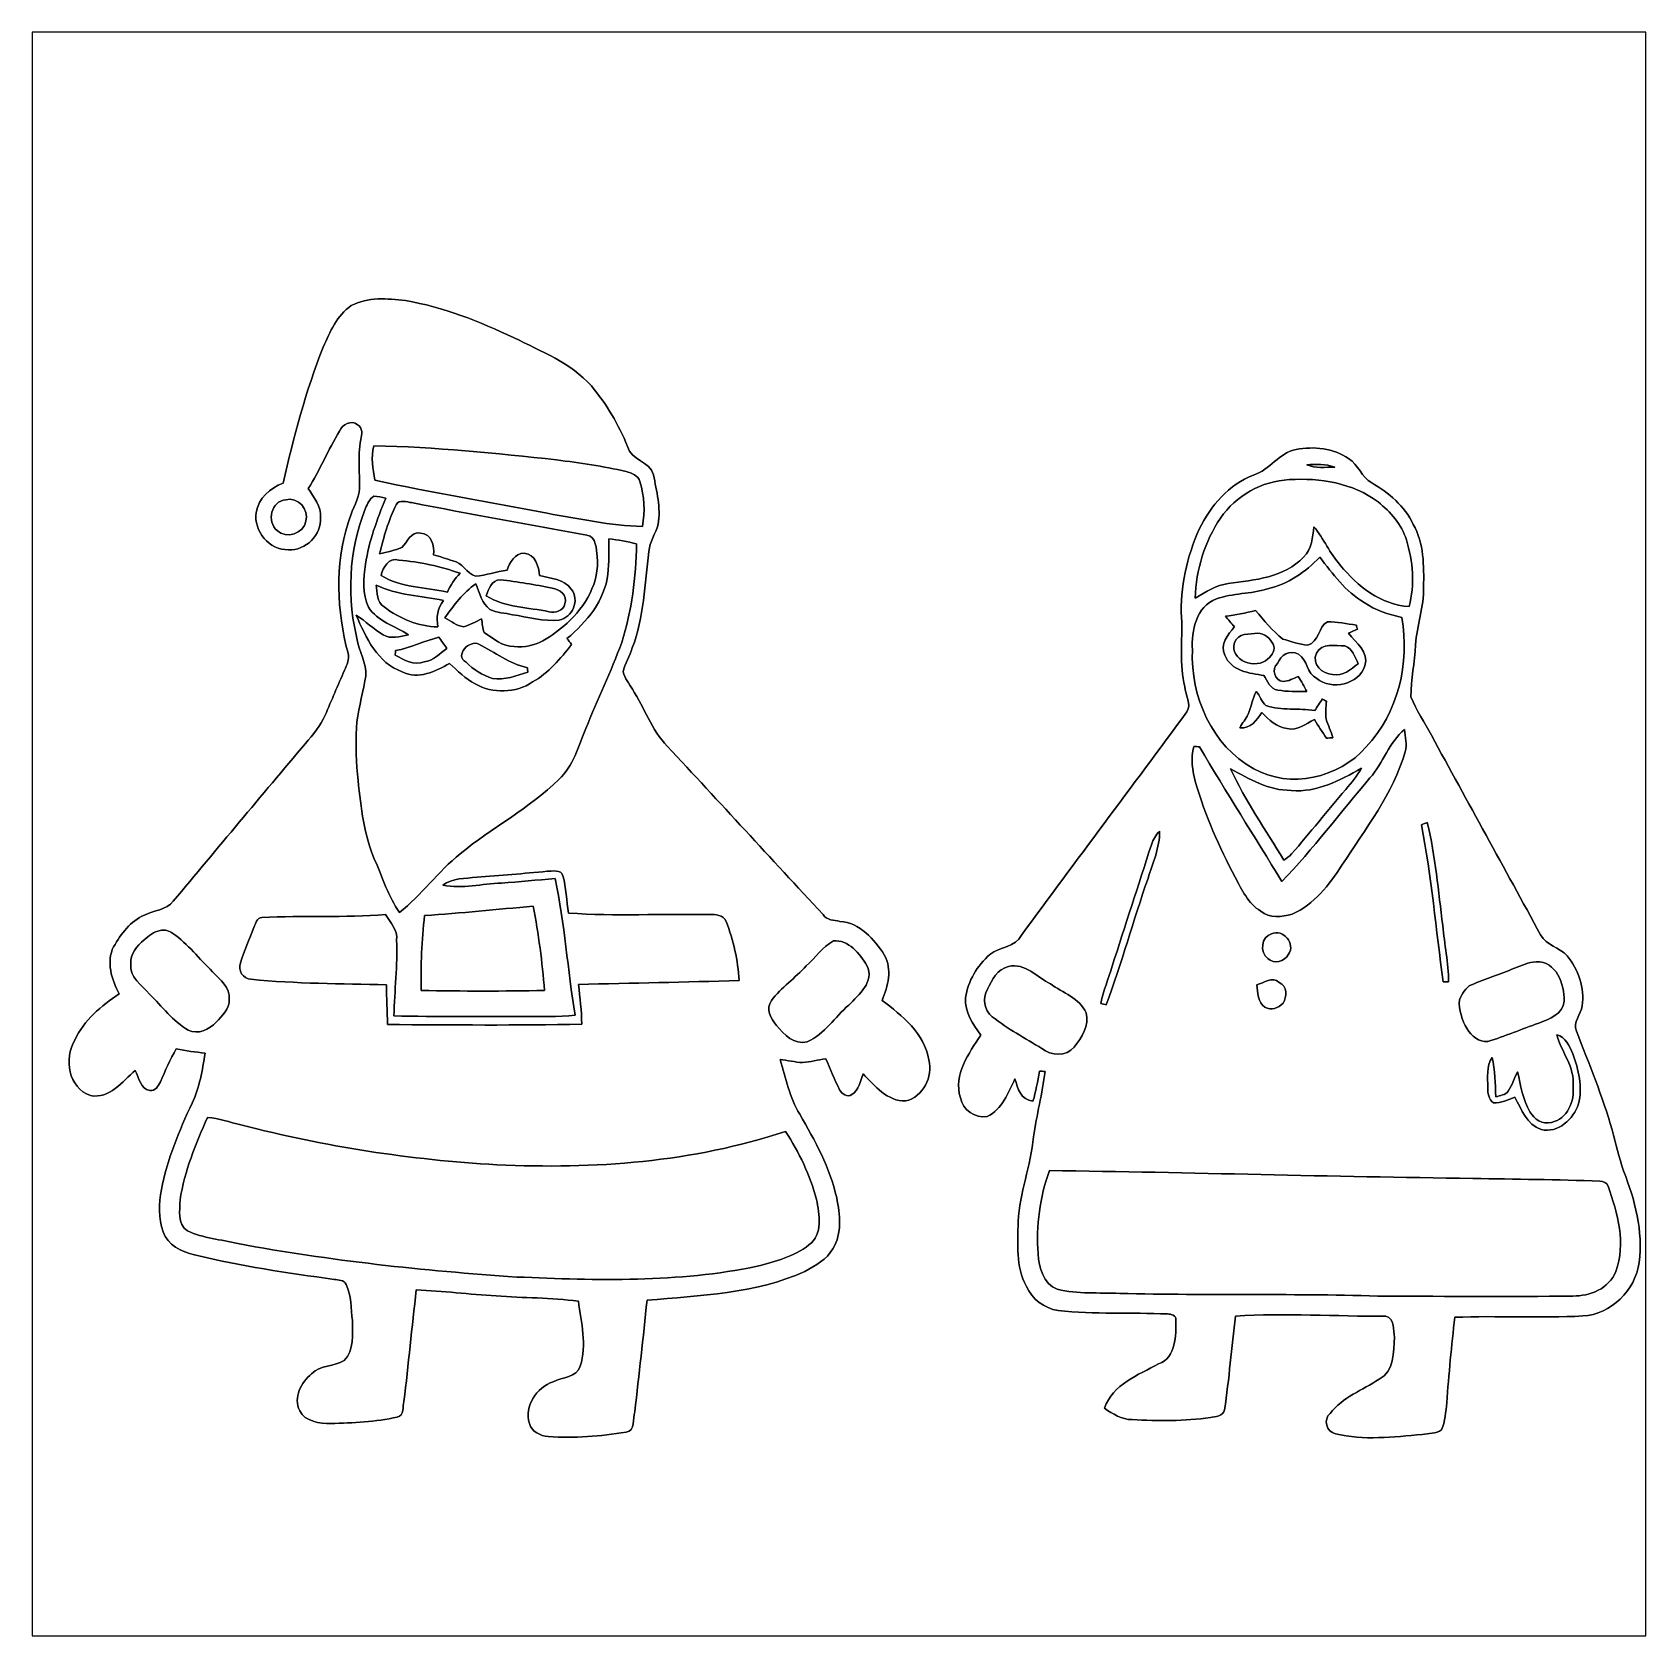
# Model space of a CAD drawing. Header units: centimetres. Extents: x -16.8 to 16.8, y -16.7 to 16.7.
import ezdxf

# ---------------------------------------------------------------- set-up
doc = ezdxf.new("R2010")
doc.units = ezdxf.units.CM
doc.header["$MEASUREMENT"] = 0
doc.layers.add('Layer 1', color=7, linetype='Continuous')

msp = doc.modelspace()

# ---------------------------------------------------------------- linework, layer by layer
at = {"layer": 'Layer 1', "color": 7}
for points, knots in [([(-16.77458, 16.66875), (-16.77458, 16.66875), (16.77458, 16.66875), (16.77458, 16.66875), (16.77458, 16.66875), (16.77458, 16.66875), (16.77458, -16.66875), (16.77458, -16.66875), (16.77458, -16.66875), (16.77458, -16.66875), (-16.77458, -16.66875), (-16.77458, -16.66875), (-16.77458, -16.66875), (-16.77458, -16.66875), (-16.77458, 16.66875), (-16.77458, 16.66875), (-16.77458, 16.66875), (-16.77458, 16.66875), (-16.77458, 16.66875), (-16.77458, 16.66875)], [0, 0, 0, 0, 0.16666667, 0.16666667, 0.16666667, 0.16666667, 0.33333333, 0.33333333, 0.33333333, 0.33333333, 0.5, 0.5, 0.5, 0.5, 0.66666667, 0.66666667, 0.66666667, 0.66666667, 1, 1, 1, 1]), ([(-10.14166, 10.98585), (-10.43869, 10.78512), (-10.58333, 10.43764), (-10.72586, 10.12225), (-10.72586, 10.12225), (-11.08957, 9.2075), (-11.33475, 8.25147), (-11.56018, 7.29474), (-11.56018, 7.29474), (-11.82511, 7.19279), (-12.07699, 6.9783), (-12.11756, 6.68408), (-12.11756, 6.68408), (-12.18001, 6.29991), (-11.84169, 5.89386), (-11.44799, 5.9115), (-11.44799, 5.9115), (-11.08604, 5.88045), (-10.76325, 6.22688), (-10.77842, 6.57931), (-10.77842, 6.57931), (-10.76254, 6.81249), (-10.92094, 6.99594), (-11.0363, 7.18185), (-11.0363, 7.18185), (-10.79041, 7.56426), (-10.62355, 7.99006), (-10.38437, 8.37565), (-10.38437, 8.37565), (-10.32792, 8.51606), (-10.14236, 8.61413), (-10.01148, 8.50971), (-10.01148, 8.50971), (-9.8993, 8.44903), (-9.91411, 8.30404), (-9.94445, 8.19926), (-9.94445, 8.19926), (-10.01854, 7.83837), (-9.95045, 7.46866), (-9.97479, 7.10459), (-9.97479, 7.10459), (-10.02771, 6.88516), (-10.14624, 6.68831), (-10.20692, 6.471), (-10.20692, 6.471), (-10.48173, 5.59259), (-10.44434, 4.63973), (-10.20939, 3.75673), (-10.20939, 3.75673), (-10.17341, 3.63432), (-10.23761, 3.51508), (-10.28171, 3.40431), (-10.28171, 3.40431), (-10.41788, 3.09351), (-10.55123, 2.78165), (-10.68493, 2.4698), (-10.68493, 2.4698), (-10.7763, 2.24755), (-10.9407, 2.06798), (-11.09169, 1.88489), (-11.09169, 1.88489), (-12.01279, 0.7941), (-12.93001, -0.30021), (-13.84159, -1.39876), (-13.84159, -1.39876), (-13.98411, -1.58926), (-14.24658, -1.58009), (-14.44237, -1.68487), (-14.44237, -1.68487), (-14.73518, -1.80693), (-14.92532, -2.08209), (-15.08337, -2.3435), (-15.08337, -2.3435), (-15.24176, -2.65748), (-15.12323, -3.03036), (-14.96907, -3.32281), (-14.96907, -3.32281), (-15.33737, -3.57822), (-15.70108, -3.86503), (-15.89158, -4.28625), (-15.89158, -4.28625), (-16.11559, -4.67395), (-16.03093, -5.27438), (-15.5635, -5.43877), (-15.5635, -5.43877), (-15.1698, -5.5118), (-14.89534, -5.14773), (-14.63781, -4.91596), (-14.63781, -4.91596), (-14.55385, -5.06342), (-14.52845, -5.30507), (-14.32983, -5.33365), (-14.32983, -5.33365), (-14.22153, -5.34705), (-14.14992, -5.24157), (-14.11111, -5.15479), (-14.11111, -5.15479), (-14.00951, -4.92019), (-13.90721, -4.68559), (-13.77985, -4.4637), (-13.77985, -4.4637), (-13.58159, -4.51026), (-13.37945, -4.53178), (-13.17801, -4.5593), (-13.17801, -4.5593), (-13.24222, -4.90961), (-13.2909, -5.27226), (-13.45142, -5.59506), (-13.45142, -5.59506), (-13.71918, -6.17291), (-13.97176, -6.76487), (-14.08889, -7.39458), (-14.08889, -7.39458), (-14.14604, -7.68279), (-14.14216, -7.98795), (-14.05608, -8.27017), (-14.05608, -8.27017), (-13.95906, -8.54287), (-13.66943, -8.69033), (-13.40168, -8.74959), (-13.40168, -8.74959), (-12.44671, -8.98737), (-11.46951, -9.1253), (-10.49549, -9.25936), (-10.49549, -9.25936), (-10.41788, -9.27206), (-10.28453, -9.26994), (-10.24784, -9.36484), (-10.24784, -9.36484), (-10.13425, -9.59697), (-10.15436, -9.86825), (-10.1152, -10.11802), (-10.1152, -10.11802), (-10.11908, -10.39248), (-10.07428, -10.73326), (-10.29123, -10.94493), (-10.29123, -10.94493), (-10.49867, -11.07757), (-10.78583, -11.03665), (-10.96539, -11.22362), (-10.96539, -11.22362), (-11.18164, -11.39613), (-11.3538, -11.72034), (-11.2141, -11.98951), (-11.2141, -11.98951), (-11.10121, -12.2234), (-10.79535, -12.25585), (-10.56675, -12.25656), (-10.56675, -12.25656), (-10.10426, -12.24668), (-9.63718, -12.22199), (-9.18457, -12.1218), (-9.18457, -12.1218), (-9.03852, -12.09781), (-9.07733, -11.89567), (-9.04522, -11.80147), (-9.04522, -11.80147), (-8.95491, -11.02783), (-8.88083, -10.25278), (-8.78981, -9.47949), (-8.78981, -9.47949), (-8.23454, -9.49643), (-7.68421, -9.57756), (-7.12929, -9.59908), (-7.12929, -9.59908), (-6.56026, -9.65306), (-5.98629, -9.63436), (-5.41937, -9.71479), (-5.41937, -9.71479), (-5.35623, -10.15788), (-5.24157, -10.62108), (-5.3788, -11.06135), (-5.3788, -11.06135), (-5.4543, -11.30794), (-5.74675, -11.29065), (-5.94078, -11.38873), (-5.94078, -11.38873), (-6.28191, -11.50479), (-6.55884, -11.89143), (-6.43749, -12.25691), (-6.43749, -12.25691), (-6.38986, -12.42871), (-6.20924, -12.51232), (-6.04485, -12.5289), (-6.04485, -12.5289), (-5.50439, -12.56665), (-4.9597, -12.5222), (-4.42595, -12.43471), (-4.42595, -12.43471), (-4.22734, -12.4146), (-4.29683, -12.14367), (-4.2478, -12.01279), (-4.2478, -12.01279), (-4.15713, -11.24056), (-4.07211, -10.46797), (-3.99168, -9.69504), (-3.99168, -9.69504), (-2.88713, -9.58991), (-1.73849, -9.56663), (-0.71296, -9.0932), (-0.71296, -9.0932), (-0.49213, -8.97502), (-0.25435, -8.84873), (-0.12841, -8.62189), (-0.12841, -8.62189), (0.07161, -8.30474), (0.0194, -7.9121), (-0.04833, -7.5632), (-0.04833, -7.5632), (-0.18803, -6.93984), (-0.49918, -6.37434), (-0.81739, -5.82683), (-0.81739, -5.82683), (-1.03329, -5.4797), (-1.09749, -5.07189), (-1.22661, -4.69018), (-1.22661, -4.69018), (-1.06962, -4.70323), (-0.91616, -4.74416), (-0.75883, -4.75368), (-0.75883, -4.75368), (-0.59584, -4.7371), (-0.43674, -4.69477), (-0.27446, -4.67289), (-0.27446, -4.67289), (-0.17886, -4.88738), (-0.09631, -5.10857), (0.0127, -5.31707), (0.0127, -5.31707), (0.05644, -5.40491), (0.17357, -5.48181), (0.26705, -5.41902), (0.26705, -5.41902), (0.41557, -5.32342), (0.43956, -5.13821), (0.49989, -4.98546), (0.49989, -4.98546), (0.74471, -5.23487), (1.0033, -5.56154), (1.38712, -5.55096), (1.38712, -5.55096), (1.74907, -5.46206), (1.96074, -5.0486), (1.86796, -4.69688), (1.86796, -4.69688), (1.77447, -4.14973), (1.31551, -3.77331), (0.89535, -3.45899), (0.89535, -3.45899), (1.02059, -3.16124), (1.11372, -2.82011), (0.94227, -2.5146), (0.94227, -2.5146), (0.73484, -2.18863), (0.43145, -1.8415), (0.01729, -1.81822), (0.01729, -1.81822), (-0.10195, -1.78752), (-0.26035, -1.80093), (-0.33232, -1.67287), (-0.33232, -1.67287), (-1.4157, -0.51012), (-2.48673, 0.66463), (-3.57188, 1.82598), (-3.57188, 1.82598), (-3.90137, 2.16288), (-4.04001, 2.62326), (-4.29578, 3.00955), (-4.29578, 3.00955), (-4.35645, 3.1302), (-4.46088, 3.23391), (-4.48733, 3.36903), (-4.48733, 3.36903), (-4.45417, 3.54436), (-4.35151, 3.69782), (-4.29754, 3.86715), (-4.29754, 3.86715), (-4.04954, 4.50638), (-4.04389, 5.20065), (-3.95111, 5.87093), (-3.95111, 5.87093), (-3.94406, 6.07766), (-3.80859, 6.24417), (-3.76202, 6.43925), (-3.76202, 6.43925), (-3.70134, 6.78356), (-3.78989, 7.1307), (-3.85904, 7.46619), (-3.85904, 7.46619), (-3.92889, 7.75511), (-4.33035, 7.7664), (-4.39738, 8.05744), (-4.39738, 8.05744), (-4.578, 8.51394), (-4.83729, 8.93657), (-5.14703, 9.31616), (-5.14703, 9.31616), (-5.57706, 9.79593), (-6.19513, 10.03229), (-6.7564, 10.31734), (-6.7564, 10.31734), (-7.47924, 10.65107), (-8.22748, 10.96045), (-9.01735, 11.08886), (-9.01735, 11.08886), (-9.38953, 11.13614), (-9.79946, 11.1693), (-10.14166, 10.98585), (-10.14166, 10.98585), (-10.14166, 10.98585), (-10.14166, 10.98585), (-10.14166, 10.98585)], [0, 0, 0, 0, 0.01265823, 0.01265823, 0.01265823, 0.01265823, 0.02531646, 0.02531646, 0.02531646, 0.02531646, 0.03797468, 0.03797468, 0.03797468, 0.03797468, 0.05063291, 0.05063291, 0.05063291, 0.05063291, 0.06329114, 0.06329114, 0.06329114, 0.06329114, 0.07594937, 0.07594937, 0.07594937, 0.07594937, 0.08860759, 0.08860759, 0.08860759, 0.08860759, 0.10126582, 0.10126582, 0.10126582, 0.10126582, 0.11392405, 0.11392405, 0.11392405, 0.11392405, 0.12658228, 0.12658228, 0.12658228, 0.12658228, 0.13924051, 0.13924051, 0.13924051, 0.13924051, 0.15189873, 0.15189873, 0.15189873, 0.15189873, 0.16455696, 0.16455696, 0.16455696, 0.16455696, 0.17721519, 0.17721519, 0.17721519, 0.17721519, 0.18987342, 0.18987342, 0.18987342, 0.18987342, 0.20253165, 0.20253165, 0.20253165, 0.20253165, 0.21518987, 0.21518987, 0.21518987, 0.21518987, 0.2278481, 0.2278481, 0.2278481, 0.2278481, 0.24050633, 0.24050633, 0.24050633, 0.24050633, 0.25316456, 0.25316456, 0.25316456, 0.25316456, 0.26582278, 0.26582278, 0.26582278, 0.26582278, 0.27848101, 0.27848101, 0.27848101, 0.27848101, 0.29113924, 0.29113924, 0.29113924, 0.29113924, 0.30379747, 0.30379747, 0.30379747, 0.30379747, 0.3164557, 0.3164557, 0.3164557, 0.3164557, 0.32911392, 0.32911392, 0.32911392, 0.32911392, 0.34177215, 0.34177215, 0.34177215, 0.34177215, 0.35443038, 0.35443038, 0.35443038, 0.35443038, 0.36708861, 0.36708861, 0.36708861, 0.36708861, 0.37974684, 0.37974684, 0.37974684, 0.37974684, 0.39240506, 0.39240506, 0.39240506, 0.39240506, 0.40506329, 0.40506329, 0.40506329, 0.40506329, 0.41772152, 0.41772152, 0.41772152, 0.41772152, 0.43037975, 0.43037975, 0.43037975, 0.43037975, 0.44303797, 0.44303797, 0.44303797, 0.44303797, 0.4556962, 0.4556962, 0.4556962, 0.4556962, 0.46835443, 0.46835443, 0.46835443, 0.46835443, 0.48101266, 0.48101266, 0.48101266, 0.48101266, 0.49367089, 0.49367089, 0.49367089, 0.49367089, 0.50632911, 0.50632911, 0.50632911, 0.50632911, 0.51898734, 0.51898734, 0.51898734, 0.51898734, 0.53164557, 0.53164557, 0.53164557, 0.53164557, 0.5443038, 0.5443038, 0.5443038, 0.5443038, 0.55696203, 0.55696203, 0.55696203, 0.55696203, 0.56962025, 0.56962025, 0.56962025, 0.56962025, 0.58227848, 0.58227848, 0.58227848, 0.58227848, 0.59493671, 0.59493671, 0.59493671, 0.59493671, 0.60759494, 0.60759494, 0.60759494, 0.60759494, 0.62025316, 0.62025316, 0.62025316, 0.62025316, 0.63291139, 0.63291139, 0.63291139, 0.63291139, 0.64556962, 0.64556962, 0.64556962, 0.64556962, 0.65822785, 0.65822785, 0.65822785, 0.65822785, 0.67088608, 0.67088608, 0.67088608, 0.67088608, 0.6835443, 0.6835443, 0.6835443, 0.6835443, 0.69620253, 0.69620253, 0.69620253, 0.69620253, 0.70886076, 0.70886076, 0.70886076, 0.70886076, 0.72151899, 0.72151899, 0.72151899, 0.72151899, 0.73417722, 0.73417722, 0.73417722, 0.73417722, 0.74683544, 0.74683544, 0.74683544, 0.74683544, 0.75949367, 0.75949367, 0.75949367, 0.75949367, 0.7721519, 0.7721519, 0.7721519, 0.7721519, 0.78481013, 0.78481013, 0.78481013, 0.78481013, 0.79746835, 0.79746835, 0.79746835, 0.79746835, 0.81012658, 0.81012658, 0.81012658, 0.81012658, 0.82278481, 0.82278481, 0.82278481, 0.82278481, 0.83544304, 0.83544304, 0.83544304, 0.83544304, 0.84810127, 0.84810127, 0.84810127, 0.84810127, 0.86075949, 0.86075949, 0.86075949, 0.86075949, 0.87341772, 0.87341772, 0.87341772, 0.87341772, 0.88607595, 0.88607595, 0.88607595, 0.88607595, 0.89873418, 0.89873418, 0.89873418, 0.89873418, 0.91139241, 0.91139241, 0.91139241, 0.91139241, 0.92405063, 0.92405063, 0.92405063, 0.92405063, 0.93670886, 0.93670886, 0.93670886, 0.93670886, 0.94936709, 0.94936709, 0.94936709, 0.94936709, 0.96202532, 0.96202532, 0.96202532, 0.96202532, 0.97468354, 0.97468354, 0.97468354, 0.97468354, 1, 1, 1, 1]), ([(-9.6714, 8.06909), (-8.4007, 8.04757), (-7.13458, 7.9181), (-5.87234, 7.77804), (-5.87234, 7.77804), (-5.38762, 7.71454), (-4.9022, 7.64752), (-4.42595, 7.53498), (-4.42595, 7.53498), (-4.30883, 7.50711), (-4.17442, 7.45419), (-4.13914, 7.32578), (-4.13914, 7.32578), (-4.04671, 7.02486), (-4.03084, 6.70137), (-4.08587, 6.39127), (-4.08587, 6.39127), (-4.75439, 6.41421), (-5.40985, 6.5532), (-6.06637, 6.66785), (-6.06637, 6.66785), (-7.26264, 6.89398), (-8.4642, 7.09824), (-9.65447, 7.35577), (-9.65447, 7.35577), (-9.6901, 7.59072), (-9.73949, 7.83519), (-9.6714, 8.06909)], [0, 0, 0, 0, 0.125, 0.125, 0.125, 0.125, 0.25, 0.25, 0.25, 0.25, 0.375, 0.375, 0.375, 0.375, 0.5, 0.5, 0.5, 0.5, 0.625, 0.625, 0.625, 0.625, 0.75, 0.75, 0.75, 0.75, 1, 1, 1, 1]), ([(9.50595, 7.99465), (9.15317, 7.92939), (8.95879, 7.56955), (8.62224, 7.46337), (8.62224, 7.46337), (8.10472, 7.27216), (7.73148, 6.82025), (7.49088, 6.33836), (7.49088, 6.33836), (7.23371, 5.76368), (7.0866, 5.13045), (7.12223, 4.49897), (7.12223, 4.49897), (7.14446, 4.01849), (7.07461, 3.5306), (7.19208, 3.05788), (7.19208, 3.05788), (7.20055, 2.89207), (7.33496, 2.6991), (7.23371, 2.53824), (7.23371, 2.53824), (6.09, 0.98989), (4.93642, -0.55174), (3.79483, -2.10185), (3.79483, -2.10185), (3.66713, -2.35938), (3.34186, -2.33962), (3.13937, -2.50578), (3.13937, -2.50578), (2.87726, -2.7372), (2.68076, -3.05506), (2.62961, -3.40466), (2.62961, -3.40466), (2.6095, -3.7024), (2.78271, -3.95464), (2.95204, -4.18006), (2.95204, -4.18006), (2.69875, -4.56001), (2.37737, -4.99957), (2.52377, -5.48569), (2.52377, -5.48569), (2.57034, -5.74005), (2.82822, -5.91044), (3.08116, -5.87481), (3.08116, -5.87481), (3.39901, -5.72664), (3.51402, -5.37951), (3.65936, -5.08741), (3.65936, -5.08741), (3.71404, -5.28884), (3.78143, -5.52909), (4.03154, -5.55731), (4.03154, -5.55731), (4.09751, -5.35446), (4.12891, -5.14244), (4.16772, -4.93324), (4.16772, -4.93324), (4.20617, -4.93395), (4.24533, -4.93466), (4.28449, -4.93607), (4.28449, -4.93607), (4.23122, -5.39468), (4.10598, -5.84094), (4.04707, -6.29885), (4.04707, -6.29885), (3.98674, -6.89469), (3.75955, -7.46054), (3.72322, -8.05991), (3.72322, -8.05991), (3.7211, -8.51041), (3.66607, -8.99372), (3.89537, -9.4047), (3.89537, -9.4047), (4.0132, -9.6714), (4.27037, -9.85908), (4.55436, -9.90988), (4.55436, -9.90988), (5.31072, -9.98749), (6.07166, -9.94728), (6.83013, -9.97832), (6.83013, -9.97832), (6.90421, -9.98326), (7.02204, -10.0076), (7.00581, -10.10603), (7.00581, -10.10603), (7.00969, -10.42282), (7.00864, -10.88566), (6.64598, -11.01549), (6.64598, -11.01549), (6.21841, -11.24726), (5.69701, -11.44305), (5.51886, -11.93941), (5.51886, -11.93941), (5.69172, -12.0583), (5.87728, -12.1726), (6.09565, -12.17648), (6.09565, -12.17648), (6.63716, -12.20505), (7.18467, -12.20823), (7.72301, -12.13273), (7.72301, -12.13273), (7.82038, -12.11404), (7.99077, -12.10063), (8.01582, -11.97328), (8.01582, -11.97328), (8.11248, -11.32699), (8.16539, -10.67435), (8.24159, -10.02524), (8.24159, -10.02524), (9.28335, -9.95645), (10.32827, -10.02806), (11.37144, -10.027), (11.37144, -10.027), (11.55947, -10.06404), (11.52066, -10.32827), (11.54959, -10.4648), (11.54959, -10.4648), (11.53266, -10.7636), (11.54747, -11.18023), (11.23068, -11.33299), (11.23068, -11.33299), (10.88813, -11.56547), (10.46868, -11.70481), (10.21292, -12.04666), (10.21292, -12.04666), (10.06052, -12.16378), (10.14166, -12.43542), (10.32051, -12.46964), (10.32051, -12.46964), (10.90965, -12.61322), (11.52666, -12.53702), (12.12391, -12.48445), (12.12391, -12.48445), (12.25762, -12.45694), (12.41354, -12.47105), (12.53031, -12.3892), (12.53031, -12.3892), (12.60863, -12.21281), (12.61533, -12.01314), (12.63756, -11.82476), (12.63756, -11.82476), (12.68024, -11.23139), (12.73634, -10.63907), (12.80548, -10.04817), (12.80548, -10.04817), (13.69131, -10.01183), (14.57925, -10.06757), (15.46472, -10.02101), (15.46472, -10.02101), (16.05774, -9.98608), (16.55445, -9.4869), (16.63912, -8.90834), (16.63912, -8.90834), (16.72378, -8.25818), (16.54775, -7.60624), (16.31456, -7.0044), (16.31456, -7.0044), (16.21472, -6.72677), (16.15934, -6.43537), (16.07502, -6.1535), (16.07502, -6.1535), (15.87994, -5.45112), (15.59348, -4.77908), (15.3356, -4.09893), (15.3356, -4.09893), (15.25376, -3.91336), (15.42274, -3.75073), (15.45484, -3.57364), (15.45484, -3.57364), (15.50317, -3.20181), (15.37511, -2.82011), (15.14299, -2.53083), (15.14299, -2.53083), (14.98, -2.35832), (14.70731, -2.31528), (14.58807, -2.09938), (14.58807, -2.09938), (13.83912, -0.71155), (13.06936, 0.66534), (12.31935, 2.05281), (12.31935, 2.05281), (12.17824, 2.31951), (12.00256, 2.5714), (11.89214, 2.85186), (11.89214, 2.85186), (11.88861, 3.21381), (11.97504, 3.57046), (11.98951, 3.93206), (11.98951, 3.93206), (12.01491, 4.33634), (12.16378, 4.72511), (12.15602, 5.13221), (12.15602, 5.13221), (12.1606, 5.57177), (12.16907, 6.04555), (11.94082, 6.43819), (11.94082, 6.43819), (11.75914, 6.81461), (11.4367, 7.10001), (11.07687, 7.30038), (11.07687, 7.30038), (10.85779, 7.4101), (10.80699, 7.68667), (10.59568, 7.80521), (10.59568, 7.80521), (10.28277, 8.02252), (9.87284, 8.06485), (9.50595, 7.99465)], [0, 0, 0, 0, 0.01886792, 0.01886792, 0.01886792, 0.01886792, 0.03773585, 0.03773585, 0.03773585, 0.03773585, 0.05660377, 0.05660377, 0.05660377, 0.05660377, 0.0754717, 0.0754717, 0.0754717, 0.0754717, 0.09433962, 0.09433962, 0.09433962, 0.09433962, 0.11320755, 0.11320755, 0.11320755, 0.11320755, 0.13207547, 0.13207547, 0.13207547, 0.13207547, 0.1509434, 0.1509434, 0.1509434, 0.1509434, 0.16981132, 0.16981132, 0.16981132, 0.16981132, 0.18867925, 0.18867925, 0.18867925, 0.18867925, 0.20754717, 0.20754717, 0.20754717, 0.20754717, 0.22641509, 0.22641509, 0.22641509, 0.22641509, 0.24528302, 0.24528302, 0.24528302, 0.24528302, 0.26415094, 0.26415094, 0.26415094, 0.26415094, 0.28301887, 0.28301887, 0.28301887, 0.28301887, 0.30188679, 0.30188679, 0.30188679, 0.30188679, 0.32075472, 0.32075472, 0.32075472, 0.32075472, 0.33962264, 0.33962264, 0.33962264, 0.33962264, 0.35849057, 0.35849057, 0.35849057, 0.35849057, 0.37735849, 0.37735849, 0.37735849, 0.37735849, 0.39622642, 0.39622642, 0.39622642, 0.39622642, 0.41509434, 0.41509434, 0.41509434, 0.41509434, 0.43396226, 0.43396226, 0.43396226, 0.43396226, 0.45283019, 0.45283019, 0.45283019, 0.45283019, 0.47169811, 0.47169811, 0.47169811, 0.47169811, 0.49056604, 0.49056604, 0.49056604, 0.49056604, 0.50943396, 0.50943396, 0.50943396, 0.50943396, 0.52830189, 0.52830189, 0.52830189, 0.52830189, 0.54716981, 0.54716981, 0.54716981, 0.54716981, 0.56603774, 0.56603774, 0.56603774, 0.56603774, 0.58490566, 0.58490566, 0.58490566, 0.58490566, 0.60377358, 0.60377358, 0.60377358, 0.60377358, 0.62264151, 0.62264151, 0.62264151, 0.62264151, 0.64150943, 0.64150943, 0.64150943, 0.64150943, 0.66037736, 0.66037736, 0.66037736, 0.66037736, 0.67924528, 0.67924528, 0.67924528, 0.67924528, 0.69811321, 0.69811321, 0.69811321, 0.69811321, 0.71698113, 0.71698113, 0.71698113, 0.71698113, 0.73584906, 0.73584906, 0.73584906, 0.73584906, 0.75471698, 0.75471698, 0.75471698, 0.75471698, 0.77358491, 0.77358491, 0.77358491, 0.77358491, 0.79245283, 0.79245283, 0.79245283, 0.79245283, 0.81132075, 0.81132075, 0.81132075, 0.81132075, 0.83018868, 0.83018868, 0.83018868, 0.83018868, 0.8490566, 0.8490566, 0.8490566, 0.8490566, 0.86792453, 0.86792453, 0.86792453, 0.86792453, 0.88679245, 0.88679245, 0.88679245, 0.88679245, 0.90566038, 0.90566038, 0.90566038, 0.90566038, 0.9245283, 0.9245283, 0.9245283, 0.9245283, 0.94339623, 0.94339623, 0.94339623, 0.94339623, 0.96226415, 0.96226415, 0.96226415, 0.96226415, 1, 1, 1, 1]), ([(9.36166, 7.36776), (10.00266, 7.40833), (10.68352, 7.29544), (11.21022, 6.90668), (11.21022, 6.90668), (11.46492, 6.69537), (11.69952, 6.43961), (11.79759, 6.11576), (11.79759, 6.11576), (11.93624, 5.66984), (11.97575, 5.18442), (11.85227, 4.72969), (11.85227, 4.72969), (11.26596, 4.76391), (10.78054, 5.15197), (10.42352, 5.59047), (10.42352, 5.59047), (10.20798, 5.83318), (10.08062, 6.13869), (9.87531, 6.38881), (9.87531, 6.38881), (9.8485, 6.16691), (9.83368, 5.92173), (9.66011, 5.75663), (9.66011, 5.75663), (9.25759, 5.33153), (8.63917, 5.28108), (8.09343, 5.20594), (8.09343, 5.20594), (7.83943, 5.17843), (7.62529, 5.02497), (7.40657, 4.90608), (7.40657, 4.90608), (7.42562, 5.49099), (7.60271, 6.08118), (7.93291, 6.56731), (7.93291, 6.56731), (8.25041, 7.04003), (8.7951, 7.33778), (9.36166, 7.36776)], [0, 0, 0, 0, 0.09090909, 0.09090909, 0.09090909, 0.09090909, 0.18181818, 0.18181818, 0.18181818, 0.18181818, 0.27272727, 0.27272727, 0.27272727, 0.27272727, 0.36363636, 0.36363636, 0.36363636, 0.36363636, 0.45454545, 0.45454545, 0.45454545, 0.45454545, 0.54545455, 0.54545455, 0.54545455, 0.54545455, 0.63636364, 0.63636364, 0.63636364, 0.63636364, 0.72727273, 0.72727273, 0.72727273, 0.72727273, 0.81818182, 0.81818182, 0.81818182, 0.81818182, 1, 1, 1, 1]), ([(9.72467, 7.67715), (9.91799, 7.68138), (10.12049, 7.6962), (10.30676, 7.62952), (10.30676, 7.62952), (10.11132, 7.626), (9.90917, 7.59919), (9.72467, 7.67715)], [0, 0, 0, 0, 0.33333333, 0.33333333, 0.33333333, 0.33333333, 1, 1, 1, 1]), ([(-11.50408, 6.95043), (-11.25326, 7.01816), (-11.0109, 6.74052), (-11.08534, 6.50381), (-11.08534, 6.50381), (-11.13437, 6.24346), (-11.49103, 6.12493), (-11.68188, 6.30943), (-11.68188, 6.30943), (-11.90907, 6.49182), (-11.80571, 6.92609), (-11.50408, 6.95043)], [0, 0, 0, 0, 0.25, 0.25, 0.25, 0.25, 0.5, 0.5, 0.5, 0.5, 1, 1, 1, 1]), ([(-9.67352, 7.02275), (-9.58921, 7.02592), (-9.50736, 7.00017), (-9.42587, 6.98218), (-9.42587, 6.98218), (-9.60226, 6.53768), (-9.77865, 6.08859), (-9.8425, 5.61093), (-9.8425, 5.61093), (-9.89718, 5.3146), (-9.906, 4.9971), (-9.78288, 4.71558), (-9.78288, 4.71558), (-9.59661, 4.41713), (-9.23361, 4.32753), (-8.95315, 4.14267), (-8.95315, 4.14267), (-9.12389, 4.10351), (-9.31757, 4.04742), (-9.4802, 4.13844), (-9.4802, 4.13844), (-9.67564, 4.26332), (-9.84426, 4.42419), (-10.04006, 4.54801), (-10.04006, 4.54801), (-9.83544, 4.08446), (-9.59591, 3.55459), (-9.08121, 3.37256), (-9.08121, 3.37256), (-8.74571, 3.20428), (-8.39117, 3.37926), (-8.09731, 3.54824), (-8.09731, 3.54824), (-7.92939, 3.39619), (-7.76993, 3.22827), (-7.56744, 3.12138), (-7.56744, 3.12138), (-7.20231, 2.91536), (-6.72006, 2.92629), (-6.37011, 3.16054), (-6.37011, 3.16054), (-6.03991, 3.34962), (-5.79049, 3.64419), (-5.56189, 3.94194), (-5.56189, 3.94194), (-5.59329, 3.98321), (-5.62504, 4.02414), (-5.65609, 4.06506), (-5.65609, 4.06506), (-5.24193, 4.40372), (-4.87257, 4.85563), (-4.80589, 5.4035), (-4.80589, 5.4035), (-4.78049, 5.64727), (-4.78261, 5.89245), (-4.78719, 6.13728), (-4.78719, 6.13728), (-4.59176, 6.11646), (-4.39773, 6.08118), (-4.20758, 6.03003), (-4.20758, 6.03003), (-4.22522, 5.33823), (-4.30742, 4.64467), (-4.5152, 3.98251), (-4.5152, 3.98251), (-4.74098, 3.37679), (-5.02497, 2.79435), (-5.26309, 2.19322), (-5.26309, 2.19322), (-5.41726, 1.82527), (-5.52097, 1.4157), (-5.82613, 1.13489), (-5.82613, 1.13489), (-6.43537, 0.5267), (-7.22101, 0.13899), (-7.87506, -0.41557), (-7.87506, -0.41557), (-8.34073, -0.77611), (-8.68045, -1.26788), (-9.14153, -1.63336), (-9.14153, -1.63336), (-9.36837, -1.3014), (-9.48902, -0.91264), (-9.64883, -0.54751), (-9.64883, -0.54751), (-9.88272, -0.02575), (-9.93669, 0.54963), (-10.00019, 1.1109), (-10.00019, 1.1109), (-10.04041, 1.47426), (-10.04605, 1.84079), (-10.03406, 2.20521), (-10.03406, 2.20521), (-10.01148, 2.53683), (-9.91764, 2.8575), (-9.85696, 3.18276), (-9.85696, 3.18276), (-9.78182, 3.45758), (-9.93987, 3.70805), (-10.00231, 3.96593), (-10.00231, 3.96593), (-10.2362, 4.88597), (-10.20586, 5.88786), (-9.84568, 6.77157), (-9.84568, 6.77157), (-9.80581, 6.86506), (-9.76101, 6.96489), (-9.67352, 7.02275)], [0, 0, 0, 0, 0.03571429, 0.03571429, 0.03571429, 0.03571429, 0.07142857, 0.07142857, 0.07142857, 0.07142857, 0.10714286, 0.10714286, 0.10714286, 0.10714286, 0.14285714, 0.14285714, 0.14285714, 0.14285714, 0.17857143, 0.17857143, 0.17857143, 0.17857143, 0.21428571, 0.21428571, 0.21428571, 0.21428571, 0.25, 0.25, 0.25, 0.25, 0.28571429, 0.28571429, 0.28571429, 0.28571429, 0.32142857, 0.32142857, 0.32142857, 0.32142857, 0.35714286, 0.35714286, 0.35714286, 0.35714286, 0.39285714, 0.39285714, 0.39285714, 0.39285714, 0.42857143, 0.42857143, 0.42857143, 0.42857143, 0.46428571, 0.46428571, 0.46428571, 0.46428571, 0.5, 0.5, 0.5, 0.5, 0.53571429, 0.53571429, 0.53571429, 0.53571429, 0.57142857, 0.57142857, 0.57142857, 0.57142857, 0.60714286, 0.60714286, 0.60714286, 0.60714286, 0.64285714, 0.64285714, 0.64285714, 0.64285714, 0.67857143, 0.67857143, 0.67857143, 0.67857143, 0.71428571, 0.71428571, 0.71428571, 0.71428571, 0.75, 0.75, 0.75, 0.75, 0.78571429, 0.78571429, 0.78571429, 0.78571429, 0.82142857, 0.82142857, 0.82142857, 0.82142857, 0.85714286, 0.85714286, 0.85714286, 0.85714286, 0.89285714, 0.89285714, 0.89285714, 0.89285714, 0.92857143, 0.92857143, 0.92857143, 0.92857143, 1, 1, 1, 1]), ([(-9.20715, 6.84706), (-9.14435, 6.96277), (-8.97925, 6.89963), (-8.88577, 6.8894), (-8.88577, 6.8894), (-7.67397, 6.65162), (-6.4583, 6.43184), (-5.24263, 6.21594), (-5.24263, 6.21594), (-5.04155, 6.18384), (-5.04613, 5.9182), (-5.02885, 5.76721), (-5.02885, 5.76721), (-4.96958, 5.23452), (-5.27614, 4.73287), (-5.65221, 4.38221), (-5.65221, 4.38221), (-5.95771, 4.11868), (-6.32389, 3.83716), (-6.75499, 3.89749), (-6.75499, 3.89749), (-6.99664, 3.89184), (-7.18785, 4.06506), (-7.37658, 4.19171), (-7.37658, 4.19171), (-7.41892, 4.27884), (-7.41433, 4.37938), (-7.43021, 4.47287), (-7.43021, 4.47287), (-7.55438, 4.41643), (-7.67327, 4.34093), (-7.80556, 4.30742), (-7.80556, 4.30742), (-7.95091, 4.32717), (-8.06768, 4.42771), (-8.19256, 4.49545), (-8.19256, 4.49545), (-8.01123, 4.75509), (-7.81685, 5.02179), (-7.55086, 5.201), (-7.55086, 5.201), (-7.46795, 5.01721), (-7.43091, 4.79284), (-7.25734, 4.66866), (-7.25734, 4.66866), (-7.11482, 4.59387), (-6.94655, 4.59528), (-6.79238, 4.56001), (-6.79238, 4.56001), (-6.46924, 4.51238), (-6.14856, 4.41501), (-5.81872, 4.44606), (-5.81872, 4.44606), (-5.54496, 4.49792), (-5.3848, 4.86516), (-5.56613, 5.08882), (-5.56613, 5.08882), (-5.71429, 5.30578), (-5.99722, 5.30931), (-6.22512, 5.37139), (-6.22512, 5.37139), (-6.24593, 5.55484), (-6.31578, 5.82401), (-6.54368, 5.83636), (-6.54368, 5.83636), (-6.74405, 5.84129), (-6.84036, 5.64409), (-6.9028, 5.48534), (-6.9028, 5.48534), (-7.1247, 5.46029), (-7.33425, 5.37386), (-7.55685, 5.35905), (-7.55685, 5.35905), (-7.74488, 5.42008), (-7.82673, 5.64762), (-8.03134, 5.67902), (-8.03134, 5.67902), (-8.16293, 5.72558), (-8.29663, 5.76474), (-8.42963, 5.80566), (-8.42963, 5.80566), (-8.41551, 5.99193), (-8.47161, 6.24558), (-8.70056, 6.25722), (-8.70056, 6.25722), (-8.90376, 6.29038), (-8.97608, 6.07307), (-9.08791, 5.95489), (-9.08791, 5.95489), (-9.23854, 5.8995), (-9.39553, 5.8614), (-9.55252, 5.82824), (-9.55252, 5.82824), (-9.46714, 6.17643), (-9.36449, 6.52427), (-9.20715, 6.84706)], [0, 0, 0, 0, 0.04, 0.04, 0.04, 0.04, 0.08, 0.08, 0.08, 0.08, 0.12, 0.12, 0.12, 0.12, 0.16, 0.16, 0.16, 0.16, 0.2, 0.2, 0.2, 0.2, 0.24, 0.24, 0.24, 0.24, 0.28, 0.28, 0.28, 0.28, 0.32, 0.32, 0.32, 0.32, 0.36, 0.36, 0.36, 0.36, 0.4, 0.4, 0.4, 0.4, 0.44, 0.44, 0.44, 0.44, 0.48, 0.48, 0.48, 0.48, 0.52, 0.52, 0.52, 0.52, 0.56, 0.56, 0.56, 0.56, 0.6, 0.6, 0.6, 0.6, 0.64, 0.64, 0.64, 0.64, 0.68, 0.68, 0.68, 0.68, 0.72, 0.72, 0.72, 0.72, 0.76, 0.76, 0.76, 0.76, 0.8, 0.8, 0.8, 0.8, 0.84, 0.84, 0.84, 0.84, 0.88, 0.88, 0.88, 0.88, 0.92, 0.92, 0.92, 0.92, 1, 1, 1, 1]), ([(-9.52324, 5.37704), (-9.47773, 5.53685), (-9.36766, 5.75733), (-9.15353, 5.69278), (-9.15353, 5.69278), (-8.72102, 5.66067), (-8.28851, 5.56472), (-7.87929, 5.42008), (-7.87929, 5.42008), (-7.98971, 5.30542), (-8.07544, 5.17172), (-8.14317, 5.02849), (-8.14317, 5.02849), (-8.60425, 5.13292), (-9.11049, 5.11704), (-9.52324, 5.37704)], [0, 0, 0, 0, 0.2, 0.2, 0.2, 0.2, 0.4, 0.4, 0.4, 0.4, 0.6, 0.6, 0.6, 0.6, 1, 1, 1, 1]), ([(8.90834, 5.09693), (9.33379, 5.18971), (9.69821, 5.44654), (9.99631, 5.75486), (9.99631, 5.75486), (10.26795, 5.41126), (10.53077, 5.03872), (10.91812, 4.81506), (10.91812, 4.81506), (11.14813, 4.64044), (11.42859, 4.57165), (11.70199, 4.49827), (11.70199, 4.49827), (11.87062, 3.55212), (11.6272, 2.51742), (10.96116, 1.80904), (10.96116, 1.80904), (10.40024, 1.16346), (9.38142, 0.93204), (8.6233, 1.35608), (8.6233, 1.35608), (7.75264, 1.8355), (7.30744, 2.86173), (7.34907, 3.82799), (7.34907, 3.82799), (7.32331, 4.22981), (7.42774, 4.72546), (7.84754, 4.88738), (7.84754, 4.88738), (8.18797, 5.0105), (8.56262, 4.98616), (8.90834, 5.09693), (8.90834, 5.09693), (8.90834, 5.09693), (8.90834, 5.09693), (8.90834, 5.09693)], [0, 0, 0, 0, 0.1, 0.1, 0.1, 0.1, 0.2, 0.2, 0.2, 0.2, 0.3, 0.3, 0.3, 0.3, 0.4, 0.4, 0.4, 0.4, 0.5, 0.5, 0.5, 0.5, 0.6, 0.6, 0.6, 0.6, 0.7, 0.7, 0.7, 0.7, 0.8, 0.8, 0.8, 0.8, 1, 1, 1, 1]), ([(-9.62519, 5.17631), (-9.19021, 4.96253), (-8.69386, 4.95053), (-8.22607, 4.85634), (-8.22607, 4.85634), (-8.34708, 4.69583), (-8.37671, 4.50215), (-8.34002, 4.30777), (-8.34002, 4.30777), (-8.74818, 4.312), (-9.13977, 4.47816), (-9.46009, 4.72299), (-9.46009, 4.72299), (-9.61531, 4.82282), (-9.59838, 5.01721), (-9.62519, 5.17631)], [0, 0, 0, 0, 0.2, 0.2, 0.2, 0.2, 0.4, 0.4, 0.4, 0.4, 0.6, 0.6, 0.6, 0.6, 1, 1, 1, 1]), ([(-7.04497, 5.28391), (-6.68196, 5.24898), (-6.32319, 5.18054), (-5.96512, 5.11351), (-5.96512, 5.11351), (-5.81343, 5.08564), (-5.6321, 4.97311), (-5.69842, 4.78331), (-5.69842, 4.78331), (-5.72946, 4.64114), (-5.90197, 4.59281), (-6.02862, 4.62104), (-6.02862, 4.62104), (-6.46606, 4.71417), (-6.94514, 4.70464), (-7.33425, 4.95265), (-7.33425, 4.95265), (-7.29121, 5.08882), (-7.22277, 5.28532), (-7.04497, 5.28391)], [0, 0, 0, 0, 0.16666667, 0.16666667, 0.16666667, 0.16666667, 0.33333333, 0.33333333, 0.33333333, 0.33333333, 0.5, 0.5, 0.5, 0.5, 0.66666667, 0.66666667, 0.66666667, 0.66666667, 1, 1, 1, 1]), ([(8.03663, 4.52579), (8.09449, 4.45135), (8.15799, 4.38115), (8.22184, 4.31165), (8.22184, 4.31165), (8.09837, 4.14161), (7.90399, 3.94476), (8.02499, 3.7211), (8.02499, 3.7211), (8.13929, 3.39055), (8.54004, 3.33728), (8.83638, 3.29812), (8.83638, 3.29812), (8.90305, 3.17606), (8.97043, 3.01978), (9.12283, 2.99014), (9.12283, 2.99014), (9.32286, 2.96051), (9.52782, 2.96086), (9.73067, 2.95945), (9.73067, 2.95945), (9.67775, 3.06776), (9.61284, 3.16971), (9.5504, 3.27201), (9.5504, 3.27201), (9.44704, 3.23568), (9.34755, 3.17288), (9.23537, 3.17253), (9.23537, 3.17253), (9.06392, 3.18629), (8.97643, 3.42935), (9.11966, 3.54542), (9.11966, 3.54542), (9.18845, 3.71898), (9.36696, 3.83822), (9.55569, 3.73592), (9.55569, 3.73592), (9.74654, 3.62338), (9.72432, 3.33481), (9.93316, 3.2318), (9.93316, 3.2318), (10.24326, 2.98238), (10.81087, 3.10339), (10.9347, 3.49638), (10.9347, 3.49638), (11.02184, 3.78495), (10.75196, 3.97334), (10.59533, 4.17266), (10.59533, 4.17266), (10.65636, 4.20053), (10.71774, 4.22839), (10.77912, 4.25626), (10.77912, 4.25626), (10.77419, 4.27743), (10.76431, 4.32012), (10.75937, 4.34164), (10.75937, 4.34164), (10.55829, 4.37127), (10.35826, 4.41537), (10.15436, 4.41184), (10.15436, 4.41184), (9.96209, 4.30389), (9.98361, 3.98745), (9.74654, 3.92889), (9.74654, 3.92889), (9.56839, 3.93912), (9.39659, 4.00509), (9.22655, 4.05201), (9.22655, 4.05201), (9.01382, 4.22451), (8.83779, 4.439), (8.66246, 4.64855), (8.66246, 4.64855), (8.45608, 4.59564), (8.24794, 4.55048), (8.03663, 4.52579), (8.03663, 4.52579), (8.03663, 4.52579), (8.03663, 4.52579), (8.03663, 4.52579)], [0, 0, 0, 0, 0.04761905, 0.04761905, 0.04761905, 0.04761905, 0.0952381, 0.0952381, 0.0952381, 0.0952381, 0.14285714, 0.14285714, 0.14285714, 0.14285714, 0.19047619, 0.19047619, 0.19047619, 0.19047619, 0.23809524, 0.23809524, 0.23809524, 0.23809524, 0.28571429, 0.28571429, 0.28571429, 0.28571429, 0.33333333, 0.33333333, 0.33333333, 0.33333333, 0.38095238, 0.38095238, 0.38095238, 0.38095238, 0.42857143, 0.42857143, 0.42857143, 0.42857143, 0.47619048, 0.47619048, 0.47619048, 0.47619048, 0.52380952, 0.52380952, 0.52380952, 0.52380952, 0.57142857, 0.57142857, 0.57142857, 0.57142857, 0.61904762, 0.61904762, 0.61904762, 0.61904762, 0.66666667, 0.66666667, 0.66666667, 0.66666667, 0.71428571, 0.71428571, 0.71428571, 0.71428571, 0.76190476, 0.76190476, 0.76190476, 0.76190476, 0.80952381, 0.80952381, 0.80952381, 0.80952381, 0.85714286, 0.85714286, 0.85714286, 0.85714286, 0.9047619, 0.9047619, 0.9047619, 0.9047619, 1, 1, 1, 1]), ([(-9.2202, 3.81176), (-8.9087, 3.86962), (-8.62542, 4.01743), (-8.3185, 4.09116), (-8.3185, 4.09116), (-8.26347, 4.01426), (-8.20808, 3.93735), (-8.15375, 3.85939), (-8.15375, 3.85939), (-8.30016, 3.74968), (-8.4328, 3.60362), (-8.62436, 3.57823), (-8.62436, 3.57823), (-8.8392, 3.49462), (-9.04381, 3.62338), (-9.22726, 3.71898), (-9.22726, 3.71898), (-9.22549, 3.74227), (-9.22196, 3.78883), (-9.2202, 3.81176)], [0, 0, 0, 0, 0.16666667, 0.16666667, 0.16666667, 0.16666667, 0.33333333, 0.33333333, 0.33333333, 0.33333333, 0.5, 0.5, 0.5, 0.5, 0.66666667, 0.66666667, 0.66666667, 0.66666667, 1, 1, 1, 1]), ([(-7.75406, 3.56976), (-8.00594, 3.71369), (-7.68385, 4.04848), (-7.48559, 3.94476), (-7.48559, 3.94476), (-7.15504, 3.77578), (-6.85094, 3.53378), (-6.47982, 3.45687), (-6.47982, 3.45687), (-6.47771, 3.43288), (-6.47312, 3.38526), (-6.47065, 3.36127), (-6.47065, 3.36127), (-6.70948, 3.29177), (-6.95466, 3.19017), (-7.20796, 3.23603), (-7.20796, 3.23603), (-7.41433, 3.29918), (-7.59919, 3.42089), (-7.75406, 3.56976)], [0, 0, 0, 0, 0.16666667, 0.16666667, 0.16666667, 0.16666667, 0.33333333, 0.33333333, 0.33333333, 0.33333333, 0.5, 0.5, 0.5, 0.5, 0.66666667, 0.66666667, 0.66666667, 0.66666667, 1, 1, 1, 1]), ([(8.70832, 4.17407), (8.85014, 4.18289), (8.96232, 4.05977), (9.02899, 3.94723), (9.02899, 3.94723), (9.08932, 3.83469), (9.00148, 3.71263), (8.91752, 3.64208), (8.91752, 3.64208), (8.6801, 3.40572), (8.10436, 3.60468), (8.22396, 3.98074), (8.22396, 3.98074), (8.29028, 4.18218), (8.54004, 4.15396), (8.70832, 4.17407)], [0, 0, 0, 0, 0.2, 0.2, 0.2, 0.2, 0.4, 0.4, 0.4, 0.4, 0.6, 0.6, 0.6, 0.6, 1, 1, 1, 1]), ([(9.92822, 3.75849), (10.03512, 3.97898), (10.32439, 3.91442), (10.51772, 3.9116), (10.51772, 3.9116), (10.67823, 3.86009), (10.73221, 3.67489), (10.795, 3.53977), (10.795, 3.53977), (10.63907, 3.42724), (10.47574, 3.26813), (10.26266, 3.31646), (10.26266, 3.31646), (10.0517, 3.32176), (9.82027, 3.53554), (9.92822, 3.75849)], [0, 0, 0, 0, 0.2, 0.2, 0.2, 0.2, 0.4, 0.4, 0.4, 0.4, 0.6, 0.6, 0.6, 0.6, 1, 1, 1, 1]), ([(8.67586, 2.96404), (8.59931, 2.8134), (8.57038, 2.64478), (8.50794, 2.48849), (8.50794, 2.48849), (8.45749, 2.39183), (8.388, 2.30681), (8.33755, 2.2098), (8.33755, 2.2098), (8.56297, 2.18581), (8.68539, 2.3689), (8.7951, 2.52554), (8.7951, 2.52554), (8.93374, 2.3689), (9.10802, 2.22956), (9.31862, 2.1904), (9.31862, 2.1904), (9.53241, 2.14383), (9.70597, 2.28812), (9.88377, 2.37878), (9.88377, 2.37878), (9.96562, 2.2479), (10.04923, 2.11772), (10.13566, 1.98967), (10.13566, 1.98967), (10.16952, 1.99284), (10.23691, 1.99919), (10.27077, 2.00237), (10.27077, 2.00237), (10.23126, 2.13325), (10.17129, 2.25813), (10.12966, 2.3876), (10.12966, 2.3876), (10.10779, 2.51072), (10.12931, 2.63596), (10.13354, 2.75943), (10.13354, 2.75943), (10.11308, 2.77178), (10.07251, 2.79576), (10.05205, 2.80776), (10.05205, 2.80776), (9.99666, 2.72838), (9.94516, 2.64619), (9.89189, 2.5654), (9.89189, 2.5654), (9.55534, 2.6229), (9.20256, 2.55799), (8.87483, 2.66876), (8.87483, 2.66876), (8.78664, 2.74884), (8.75559, 2.87514), (8.67586, 2.96404)], [0, 0, 0, 0, 0.07142857, 0.07142857, 0.07142857, 0.07142857, 0.14285714, 0.14285714, 0.14285714, 0.14285714, 0.21428571, 0.21428571, 0.21428571, 0.21428571, 0.28571429, 0.28571429, 0.28571429, 0.28571429, 0.35714286, 0.35714286, 0.35714286, 0.35714286, 0.42857143, 0.42857143, 0.42857143, 0.42857143, 0.5, 0.5, 0.5, 0.5, 0.57142857, 0.57142857, 0.57142857, 0.57142857, 0.64285714, 0.64285714, 0.64285714, 0.64285714, 0.71428571, 0.71428571, 0.71428571, 0.71428571, 0.78571429, 0.78571429, 0.78571429, 0.78571429, 0.85714286, 0.85714286, 0.85714286, 0.85714286, 1, 1, 1, 1]), ([(11.04053, 1.16734), (11.31464, 1.47638), (11.43635, 1.90641), (11.75879, 2.17311), (11.75879, 2.17311), (11.77431, 2.01965), (11.81876, 1.8602), (11.77325, 1.70815), (11.77325, 1.70815), (11.51961, 0.83185), (10.94246, 0.10583), (10.4581, -0.65052), (10.4581, -0.65052), (10.19387, -1.05304), (9.88342, -1.47108), (9.42446, -1.66335), (9.42446, -1.66335), (9.21173, -1.72861), (8.94997, -1.75719), (8.76829, -1.60267), (8.76829, -1.60267), (8.50582, -1.44886), (8.38059, -1.15288), (8.2356, -0.90064), (8.2356, -0.90064), (7.90857, -0.26811), (7.61224, 0.38382), (7.41398, 1.06927), (7.41398, 1.06927), (7.34624, 1.31198), (7.30744, 1.57268), (7.37764, 1.81892), (7.37764, 1.81892), (7.40692, 1.81751), (7.46513, 1.81504), (7.49406, 1.81363), (7.49406, 1.81363), (8.05145, 0.87066), (8.64164, -0.05221), (9.20785, -0.98989), (9.20785, -0.98989), (9.85802, -0.30621), (10.43199, 0.44697), (11.04053, 1.16734)], [0, 0, 0, 0, 0.08333333, 0.08333333, 0.08333333, 0.08333333, 0.16666667, 0.16666667, 0.16666667, 0.16666667, 0.25, 0.25, 0.25, 0.25, 0.33333333, 0.33333333, 0.33333333, 0.33333333, 0.41666667, 0.41666667, 0.41666667, 0.41666667, 0.5, 0.5, 0.5, 0.5, 0.58333333, 0.58333333, 0.58333333, 0.58333333, 0.66666667, 0.66666667, 0.66666667, 0.66666667, 0.75, 0.75, 0.75, 0.75, 0.83333333, 0.83333333, 0.83333333, 0.83333333, 1, 1, 1, 1]), ([(8.14317, 1.35643), (8.53369, 1.13877), (8.94009, 0.90382), (9.40294, 0.90593), (9.40294, 0.90593), (9.93775, 0.85513), (10.41435, 1.11654), (10.86414, 1.3656), (10.86414, 1.3656), (10.76854, 1.21038), (10.65671, 1.06574), (10.53747, 0.92816), (10.53747, 0.92816), (10.15224, 0.48789), (9.79699, 0.02293), (9.40964, -0.41487), (9.40964, -0.41487), (9.36237, -0.46567), (9.30522, -0.50483), (9.24913, -0.54434), (9.24913, -0.54434), (8.87307, 0.08431), (8.44797, 0.68862), (8.14317, 1.35643)], [0, 0, 0, 0, 0.14285714, 0.14285714, 0.14285714, 0.14285714, 0.28571429, 0.28571429, 0.28571429, 0.28571429, 0.42857143, 0.42857143, 0.42857143, 0.42857143, 0.57142857, 0.57142857, 0.57142857, 0.57142857, 0.71428571, 0.71428571, 0.71428571, 0.71428571, 1, 1, 1, 1]), ([(6.49605, -0.2226), (6.53097, -0.11677), (6.58636, -0.01834), (6.66538, 0.06103), (6.66538, 0.06103), (6.67138, -0.28293), (6.52462, -0.60113), (6.42549, -0.92357), (6.42549, -0.92357), (6.1214, -1.79423), (5.87869, -2.68534), (5.55731, -3.54965), (5.55731, -3.54965), (5.52979, -3.54295), (5.47441, -3.52954), (5.44689, -3.52284), (5.44689, -3.52284), (5.48993, -3.25508), (5.60634, -3.00849), (5.67937, -2.7492), (5.67937, -2.7492), (5.95171, -1.90712), (6.22441, -1.06504), (6.49605, -0.2226)], [0, 0, 0, 0, 0.14285714, 0.14285714, 0.14285714, 0.14285714, 0.28571429, 0.28571429, 0.28571429, 0.28571429, 0.42857143, 0.42857143, 0.42857143, 0.42857143, 0.57142857, 0.57142857, 0.57142857, 0.57142857, 0.71428571, 0.71428571, 0.71428571, 0.71428571, 1, 1, 1, 1]), ([(12.11086, 0.19226), (12.15108, 0.20779), (12.192, 0.22331), (12.23327, 0.23848), (12.23327, 0.23848), (12.40049, -0.46531), (12.46223, -1.18745), (12.55395, -1.90359), (12.55395, -1.90359), (12.59276, -2.29411), (12.6679, -2.68076), (12.67672, -3.07375), (12.67672, -3.07375), (12.63862, -3.07411), (12.60087, -3.07446), (12.56347, -3.07516), (12.56347, -3.07516), (12.41143, -1.98614), (12.32076, -0.88794), (12.11086, 0.19226)], [0, 0, 0, 0, 0.16666667, 0.16666667, 0.16666667, 0.16666667, 0.33333333, 0.33333333, 0.33333333, 0.33333333, 0.5, 0.5, 0.5, 0.5, 0.66666667, 0.66666667, 0.66666667, 0.66666667, 1, 1, 1, 1]), ([(-6.06848, -0.77576), (-5.97359, -0.77611), (-5.77638, -0.72884), (-5.73934, -0.86748), (-5.73934, -0.86748), (-5.67337, -1.12148), (-5.66455, -1.38606), (-5.62293, -1.645), (-5.62293, -1.645), (-4.64926, -1.71309), (-3.67242, -1.65418), (-2.69734, -1.67675), (-2.69734, -1.67675), (-2.57316, -1.66158), (-2.40171, -1.68451), (-2.34703, -1.81751), (-2.34703, -1.81751), (-2.19534, -2.20768), (-2.10044, -2.62608), (-2.07857, -3.04518), (-2.07857, -3.04518), (-3.19052, -3.08187), (-4.30283, -3.10162), (-5.41514, -3.12702), (-5.41514, -3.12702), (-5.38374, -3.40289), (-5.35623, -3.67912), (-5.34705, -3.95676), (-5.34705, -3.95676), (-6.69396, -3.97828), (-8.04122, -3.97228), (-9.38812, -3.96134), (-9.38812, -3.96134), (-9.39765, -3.68512), (-9.40259, -3.4096), (-9.41176, -3.13408), (-9.41176, -3.13408), (-10.3505, -3.1115), (-11.29242, -3.11609), (-12.22728, -3.01837), (-12.22728, -3.01837), (-12.38638, -3.01484), (-12.51444, -2.83316), (-12.44177, -2.68076), (-12.44177, -2.68076), (-12.37897, -2.42605), (-12.25585, -2.19075), (-12.17083, -1.9431), (-12.17083, -1.9431), (-12.13273, -1.86514), (-12.10628, -1.74202), (-12.00079, -1.73637), (-12.00079, -1.73637), (-11.1446, -1.68839), (-10.28418, -1.74484), (-9.42904, -1.67534), (-9.42904, -1.67534), (-9.33309, -1.84044), (-9.17434, -1.99496), (-9.19833, -2.20486), (-9.19833, -2.20486), (-9.17857, -2.73085), (-9.24101, -3.25508), (-9.25583, -3.78072), (-9.25583, -3.78072), (-8.36401, -3.804), (-7.47148, -3.78707), (-6.57931, -3.79412), (-6.57931, -3.79412), (-6.21453, -3.78742), (-5.84729, -3.80788), (-5.48393, -3.76767), (-5.48393, -3.76767), (-5.64833, -2.8254), (-5.69842, -1.86302), (-5.90444, -0.92851), (-5.90444, -0.92851), (-6.27627, -0.95285), (-6.64669, -0.99624), (-7.01851, -1.01882), (-7.01851, -1.01882), (-7.42386, -1.03364), (-7.83237, -1.14512), (-8.23666, -1.06504), (-8.23666, -1.06504), (-8.03698, -0.91017), (-7.77028, -0.92992), (-7.53216, -0.89641), (-7.53216, -0.89641), (-7.04427, -0.85901), (-6.55567, -0.82444), (-6.06848, -0.77576)], [0, 0, 0, 0, 0.04166667, 0.04166667, 0.04166667, 0.04166667, 0.08333333, 0.08333333, 0.08333333, 0.08333333, 0.125, 0.125, 0.125, 0.125, 0.16666667, 0.16666667, 0.16666667, 0.16666667, 0.20833333, 0.20833333, 0.20833333, 0.20833333, 0.25, 0.25, 0.25, 0.25, 0.29166667, 0.29166667, 0.29166667, 0.29166667, 0.33333333, 0.33333333, 0.33333333, 0.33333333, 0.375, 0.375, 0.375, 0.375, 0.41666667, 0.41666667, 0.41666667, 0.41666667, 0.45833333, 0.45833333, 0.45833333, 0.45833333, 0.5, 0.5, 0.5, 0.5, 0.54166667, 0.54166667, 0.54166667, 0.54166667, 0.58333333, 0.58333333, 0.58333333, 0.58333333, 0.625, 0.625, 0.625, 0.625, 0.66666667, 0.66666667, 0.66666667, 0.66666667, 0.70833333, 0.70833333, 0.70833333, 0.70833333, 0.75, 0.75, 0.75, 0.75, 0.79166667, 0.79166667, 0.79166667, 0.79166667, 0.83333333, 0.83333333, 0.83333333, 0.83333333, 0.875, 0.875, 0.875, 0.875, 0.91666667, 0.91666667, 0.91666667, 0.91666667, 1, 1, 1, 1]), ([(-8.61801, -1.69298), (-7.86236, -1.64888), (-7.10918, -1.56845), (-6.356, -1.4986), (-6.356, -1.4986), (-6.24628, -2.07751), (-6.1722, -2.66418), (-6.12105, -3.25085), (-6.12105, -3.25085), (-6.97618, -3.27166), (-7.83202, -3.26849), (-8.68715, -3.25367), (-8.68715, -3.25367), (-8.69774, -2.73262), (-8.67622, -2.21086), (-8.61801, -1.69298)], [0, 0, 0, 0, 0.2, 0.2, 0.2, 0.2, 0.4, 0.4, 0.4, 0.4, 0.6, 0.6, 0.6, 0.6, 1, 1, 1, 1]), ([(-14.11499, -2.00942), (-14.02151, -1.98155), (-13.92449, -2.01189), (-13.85006, -2.06693), (-13.85006, -2.06693), (-13.53503, -2.28953), (-13.29866, -2.5975), (-13.02385, -2.86385), (-13.02385, -2.86385), (-12.87427, -3.02966), (-12.65167, -3.18629), (-12.67954, -3.44135), (-12.67954, -3.44135), (-12.67107, -3.63432), (-12.82806, -3.78284), (-12.95047, -3.91266), (-12.95047, -3.91266), (-13.09864, -4.06188), (-13.32724, -4.17901), (-13.53291, -4.07952), (-13.53291, -4.07952), (-13.85006, -3.88761), (-14.07513, -3.58634), (-14.33795, -3.33128), (-14.33795, -3.33128), (-14.49529, -3.14325), (-14.75846, -2.98027), (-14.72812, -2.69875), (-14.72812, -2.69875), (-14.74682, -2.48814), (-14.59054, -2.33151), (-14.45119, -2.19957), (-14.45119, -2.19957), (-14.35029, -2.1209), (-14.24764, -2.02283), (-14.11499, -2.00942)], [0, 0, 0, 0, 0.1, 0.1, 0.1, 0.1, 0.2, 0.2, 0.2, 0.2, 0.3, 0.3, 0.3, 0.3, 0.4, 0.4, 0.4, 0.4, 0.5, 0.5, 0.5, 0.5, 0.6, 0.6, 0.6, 0.6, 0.7, 0.7, 0.7, 0.7, 0.8, 0.8, 0.8, 0.8, 1, 1, 1, 1]), ([(8.99231, -2.07645), (9.23396, -1.95615), (9.50031, -2.29306), (9.34685, -2.50119), (9.34685, -2.50119), (9.26924, -2.65571), (9.04134, -2.71251), (8.91364, -2.58692), (8.91364, -2.58692), (8.74642, -2.46098), (8.77782, -2.12972), (8.99231, -2.07645)], [0, 0, 0, 0, 0.25, 0.25, 0.25, 0.25, 0.5, 0.5, 0.5, 0.5, 1, 1, 1, 1]), ([(-0.11642, -2.22215), (0.20496, -2.19357), (0.42792, -2.49308), (0.58173, -2.73332), (0.58173, -2.73332), (0.74295, -3.07552), (0.4131, -3.34116), (0.20391, -3.55529), (0.20391, -3.55529), (-0.08326, -3.80824), (-0.30127, -4.15784), (-0.65899, -4.31871), (-0.65899, -4.31871), (-0.93592, -4.3942), (-1.14406, -4.16948), (-1.29963, -3.97933), (-1.29963, -3.97933), (-1.41923, -3.84775), (-1.52541, -3.62832), (-1.40511, -3.46428), (-1.40511, -3.46428), (-1.1998, -3.18876), (-0.91017, -2.99473), (-0.68016, -2.74179), (-0.68016, -2.74179), (-0.49142, -2.57175), (-0.33902, -2.34915), (-0.11642, -2.22215)], [0, 0, 0, 0, 0.125, 0.125, 0.125, 0.125, 0.25, 0.25, 0.25, 0.25, 0.375, 0.375, 0.375, 0.375, 0.5, 0.5, 0.5, 0.5, 0.625, 0.625, 0.625, 0.625, 0.75, 0.75, 0.75, 0.75, 1, 1, 1, 1]), ([(3.52601, -2.75202), (3.86821, -2.67335), (4.11974, -2.9778), (4.39667, -3.11679), (4.39667, -3.11679), (4.65208, -3.30059), (4.99921, -3.41136), (5.13856, -3.71793), (5.13856, -3.71793), (5.21159, -3.98533), (5.04684, -4.23157), (4.88774, -4.42948), (4.88774, -4.42948), (4.73146, -4.63338), (4.4069, -4.60622), (4.21675, -4.46229), (4.21675, -4.46229), (3.87279, -4.2418), (3.50485, -4.05518), (3.18629, -3.79801), (3.18629, -3.79801), (3.01096, -3.66748), (2.98803, -3.41171), (3.08504, -3.22721), (3.08504, -3.22721), (3.18347, -3.03883), (3.29777, -2.80247), (3.52601, -2.75202)], [0, 0, 0, 0, 0.125, 0.125, 0.125, 0.125, 0.25, 0.25, 0.25, 0.25, 0.375, 0.375, 0.375, 0.375, 0.5, 0.5, 0.5, 0.5, 0.625, 0.625, 0.625, 0.625, 0.75, 0.75, 0.75, 0.75, 1, 1, 1, 1]), ([(14.49423, -2.65536), (14.91474, -2.63701), (15.08689, -3.12738), (15.08054, -3.47416), (15.08054, -3.47416), (15.04915, -3.74967), (14.77186, -3.84704), (14.54961, -3.93277), (14.54961, -3.93277), (14.19472, -4.05518), (13.85006, -4.20758), (13.48952, -4.31236), (13.48952, -4.31236), (13.30784, -4.33388), (13.1505, -4.19523), (13.05983, -4.0513), (13.05983, -4.0513), (12.95506, -3.86891), (12.88732, -3.6576), (12.89897, -3.44558), (12.89897, -3.44558), (12.96106, -3.32881), (13.02032, -3.18805), (13.15226, -3.13549), (13.15226, -3.13549), (13.44471, -3.00778), (13.75022, -2.91253), (14.04549, -2.79083), (14.04549, -2.79083), (14.19154, -2.73614), (14.33583, -2.66347), (14.49423, -2.65536)], [0, 0, 0, 0, 0.11111111, 0.11111111, 0.11111111, 0.11111111, 0.22222222, 0.22222222, 0.22222222, 0.22222222, 0.33333333, 0.33333333, 0.33333333, 0.33333333, 0.44444444, 0.44444444, 0.44444444, 0.44444444, 0.55555556, 0.55555556, 0.55555556, 0.55555556, 0.66666667, 0.66666667, 0.66666667, 0.66666667, 0.77777778, 0.77777778, 0.77777778, 0.77777778, 1, 1, 1, 1]), ([(8.68645, -3.1369), (8.83744, -3.09492), (9.00747, -2.94675), (9.15458, -3.08575), (9.15458, -3.08575), (9.32109, -3.15807), (9.31862, -3.38455), (9.2329, -3.51825), (9.2329, -3.51825), (9.144, -3.61879), (8.9789, -3.67877), (8.8579, -3.59798), (8.8579, -3.59798), (8.69844, -3.50979), (8.71714, -3.28683), (8.68645, -3.1369)], [0, 0, 0, 0, 0.2, 0.2, 0.2, 0.2, 0.4, 0.4, 0.4, 0.4, 0.6, 0.6, 0.6, 0.6, 1, 1, 1, 1]), ([(14.92497, -4.17618), (15.11547, -4.21428), (15.18461, -4.41325), (15.25587, -4.56918), (15.25587, -4.56918), (15.37864, -4.89797), (15.46472, -5.26309), (15.37864, -5.61199), (15.37864, -5.61199), (15.27281, -5.92914), (14.95178, -6.22547), (14.59794, -6.14609), (14.59794, -6.14609), (14.30761, -6.04273), (14.18731, -5.7217), (14.05537, -5.46876), (14.05537, -5.46876), (13.9125, -5.52556), (13.76504, -5.59364), (13.60805, -5.58941), (13.60805, -5.58941), (13.51739, -5.51498), (13.47999, -5.38868), (13.49163, -5.27403), (13.49163, -5.27403), (13.48881, -5.06448), (13.46271, -4.83164), (13.57806, -4.64502), (13.57806, -4.64502), (13.64368, -4.91278), (13.64051, -5.19077), (13.65885, -5.46453), (13.65885, -5.46453), (13.7481, -5.43807), (13.85782, -5.42925), (13.91426, -5.34458), (13.91426, -5.34458), (13.99928, -5.22146), (14.04197, -5.07541), (14.11111, -4.94383), (14.11111, -4.94383), (14.17355, -5.2264), (14.21624, -5.52415), (14.36793, -5.77638), (14.36793, -5.77638), (14.45648, -5.92667), (14.62722, -6.04908), (14.81208, -5.99546), (14.81208, -5.99546), (15.15181, -5.92878), (15.29891, -5.5499), (15.26293, -5.2391), (15.26293, -5.2391), (15.30385, -4.84893), (15.02375, -4.53531), (14.92497, -4.17618)], [0, 0, 0, 0, 0.06666667, 0.06666667, 0.06666667, 0.06666667, 0.13333333, 0.13333333, 0.13333333, 0.13333333, 0.2, 0.2, 0.2, 0.2, 0.26666667, 0.26666667, 0.26666667, 0.26666667, 0.33333333, 0.33333333, 0.33333333, 0.33333333, 0.4, 0.4, 0.4, 0.4, 0.46666667, 0.46666667, 0.46666667, 0.46666667, 0.53333333, 0.53333333, 0.53333333, 0.53333333, 0.6, 0.6, 0.6, 0.6, 0.66666667, 0.66666667, 0.66666667, 0.66666667, 0.73333333, 0.73333333, 0.73333333, 0.73333333, 0.8, 0.8, 0.8, 0.8, 0.86666667, 0.86666667, 0.86666667, 0.86666667, 1, 1, 1, 1]), ([(-13.13321, -5.89209), (-12.89403, -5.91044), (-12.66649, -5.99193), (-12.43471, -6.04732), (-12.43471, -6.04732), (-10.69446, -6.49887), (-8.90976, -6.77686), (-7.11447, -6.87599), (-7.11447, -6.87599), (-5.09658, -6.97301), (-3.03953, -6.82272), (-1.11196, -6.18349), (-1.11196, -6.18349), (-0.82444, -6.6167), (-0.60784, -7.09577), (-0.46743, -7.59636), (-0.46743, -7.59636), (-0.41169, -7.91104), (-0.32314, -8.32379), (-0.62653, -8.54463), (-0.62653, -8.54463), (-0.93592, -8.78628), (-1.32786, -8.88894), (-1.70074, -8.98666), (-1.70074, -8.98666), (-3.34363, -9.33168), (-5.03343, -9.28017), (-6.70101, -9.21068), (-6.70101, -9.21068), (-8.64447, -9.07979), (-10.58545, -8.87201), (-12.50103, -8.51535), (-12.50103, -8.51535), (-12.84993, -8.43174), (-13.22035, -8.40352), (-13.54949, -8.25324), (-13.54949, -8.25324), (-13.75728, -8.11001), (-13.70577, -7.82038), (-13.70224, -7.60342), (-13.70224, -7.60342), (-13.6077, -7.00652), (-13.37557, -6.44208), (-13.13321, -5.89209)], [0, 0, 0, 0, 0.08333333, 0.08333333, 0.08333333, 0.08333333, 0.16666667, 0.16666667, 0.16666667, 0.16666667, 0.25, 0.25, 0.25, 0.25, 0.33333333, 0.33333333, 0.33333333, 0.33333333, 0.41666667, 0.41666667, 0.41666667, 0.41666667, 0.5, 0.5, 0.5, 0.5, 0.58333333, 0.58333333, 0.58333333, 0.58333333, 0.66666667, 0.66666667, 0.66666667, 0.66666667, 0.75, 0.75, 0.75, 0.75, 0.83333333, 0.83333333, 0.83333333, 0.83333333, 1, 1, 1, 1]), ([(4.3755, -6.9977), (7.31026, -7.03474), (10.24361, -7.12823), (13.17837, -7.15927), (13.17837, -7.15927), (14.05961, -7.18256), (14.9419, -7.17867), (15.82279, -7.22066), (15.82279, -7.22066), (15.89052, -7.22418), (15.97201, -7.24782), (15.99142, -7.32226), (15.99142, -7.32226), (16.18968, -7.88282), (16.36748, -8.51641), (16.15228, -9.09602), (16.15228, -9.09602), (16.0087, -9.45409), (15.61818, -9.60967), (15.25729, -9.60579), (15.25729, -9.60579), (13.964, -9.62625), (12.67037, -9.6079), (11.37708, -9.61214), (11.37708, -9.61214), (9.5317, -9.54793), (7.68456, -9.59908), (5.83918, -9.55146), (5.83918, -9.55146), (5.40597, -9.531), (4.96217, -9.5691), (4.53743, -9.46609), (4.53743, -9.46609), (4.24215, -9.35567), (4.16101, -9.0103), (4.13949, -8.73125), (4.13949, -8.73125), (4.09469, -8.14529), (4.17654, -7.55015), (4.3755, -6.9977)], [0, 0, 0, 0, 0.09090909, 0.09090909, 0.09090909, 0.09090909, 0.18181818, 0.18181818, 0.18181818, 0.18181818, 0.27272727, 0.27272727, 0.27272727, 0.27272727, 0.36363636, 0.36363636, 0.36363636, 0.36363636, 0.45454545, 0.45454545, 0.45454545, 0.45454545, 0.54545455, 0.54545455, 0.54545455, 0.54545455, 0.63636364, 0.63636364, 0.63636364, 0.63636364, 0.72727273, 0.72727273, 0.72727273, 0.72727273, 0.81818182, 0.81818182, 0.81818182, 0.81818182, 1, 1, 1, 1])]:
    msp.add_open_spline(points, degree=3, knots=knots, dxfattribs=at)
at = {"layer": 'Layer 1', "color": 251}
for points, knots in [([(-10.14166, 10.98585), (-9.79946, 11.1693), (-9.38953, 11.13614), (-9.01735, 11.08886), (-9.01735, 11.08886), (-8.22748, 10.96045), (-7.47924, 10.65107), (-6.7564, 10.31734), (-6.7564, 10.31734), (-6.19513, 10.03229), (-5.57706, 9.79593), (-5.14703, 9.31616), (-5.14703, 9.31616), (-4.83729, 8.93657), (-4.578, 8.51394), (-4.39738, 8.05744), (-4.39738, 8.05744), (-4.33035, 7.7664), (-3.92889, 7.75511), (-3.85904, 7.46619), (-3.85904, 7.46619), (-3.78989, 7.1307), (-3.70134, 6.78356), (-3.76202, 6.43925), (-3.76202, 6.43925), (-3.80859, 6.24417), (-3.94406, 6.07766), (-3.95111, 5.87093), (-3.95111, 5.87093), (-4.04389, 5.20065), (-4.04954, 4.50638), (-4.29754, 3.86715), (-4.29754, 3.86715), (-4.35151, 3.69782), (-4.45417, 3.54436), (-4.48733, 3.36903), (-4.48733, 3.36903), (-4.46088, 3.23391), (-4.35645, 3.1302), (-4.29578, 3.00955), (-4.29578, 3.00955), (-4.04001, 2.62326), (-3.90137, 2.16288), (-3.57188, 1.82598), (-3.57188, 1.82598), (-2.48673, 0.66463), (-1.4157, -0.51012), (-0.33232, -1.67287), (-0.33232, -1.67287), (-0.26035, -1.80093), (-0.10195, -1.78752), (0.01729, -1.81822), (0.01729, -1.81822), (0.43145, -1.8415), (0.73484, -2.18863), (0.94227, -2.5146), (0.94227, -2.5146), (1.11372, -2.82011), (1.02059, -3.16124), (0.89535, -3.45899), (0.89535, -3.45899), (1.31551, -3.77331), (1.77447, -4.14973), (1.86796, -4.69688), (1.86796, -4.69688), (1.96074, -5.0486), (1.74907, -5.46206), (1.38712, -5.55096), (1.38712, -5.55096), (1.0033, -5.56154), (0.74471, -5.23487), (0.49989, -4.98546), (0.49989, -4.98546), (0.43956, -5.13821), (0.41557, -5.32342), (0.26705, -5.41902), (0.26705, -5.41902), (0.17357, -5.48181), (0.05644, -5.40491), (0.0127, -5.31707), (0.0127, -5.31707), (-0.09631, -5.10857), (-0.17886, -4.88738), (-0.27446, -4.67289), (-0.27446, -4.67289), (-0.43674, -4.69477), (-0.59584, -4.7371), (-0.75883, -4.75368), (-0.75883, -4.75368), (-0.91616, -4.74416), (-1.06962, -4.70323), (-1.22661, -4.69018), (-1.22661, -4.69018), (-1.09749, -5.07189), (-1.03329, -5.4797), (-0.81739, -5.82683), (-0.81739, -5.82683), (-0.49918, -6.37434), (-0.18803, -6.93984), (-0.04833, -7.5632), (-0.04833, -7.5632), (0.0194, -7.9121), (0.07161, -8.30474), (-0.12841, -8.62189), (-0.12841, -8.62189), (-0.25435, -8.84873), (-0.49213, -8.97502), (-0.71296, -9.0932), (-0.71296, -9.0932), (-1.73849, -9.56663), (-2.88713, -9.58991), (-3.99168, -9.69504), (-3.99168, -9.69504), (-4.07211, -10.46797), (-4.15713, -11.24056), (-4.2478, -12.01279), (-4.2478, -12.01279), (-4.29683, -12.14367), (-4.22734, -12.4146), (-4.42595, -12.43471), (-4.42595, -12.43471), (-4.9597, -12.5222), (-5.50439, -12.56665), (-6.04485, -12.5289), (-6.04485, -12.5289), (-6.20924, -12.51232), (-6.38986, -12.42871), (-6.43749, -12.25691), (-6.43749, -12.25691), (-6.55884, -11.89143), (-6.28191, -11.50479), (-5.94078, -11.38873), (-5.94078, -11.38873), (-5.74675, -11.29065), (-5.4543, -11.30794), (-5.3788, -11.06135), (-5.3788, -11.06135), (-5.24157, -10.62108), (-5.35623, -10.15788), (-5.41937, -9.71479), (-5.41937, -9.71479), (-5.98629, -9.63436), (-6.56026, -9.65306), (-7.12929, -9.59908), (-7.12929, -9.59908), (-7.68421, -9.57756), (-8.23454, -9.49643), (-8.78981, -9.47949), (-8.78981, -9.47949), (-8.88083, -10.25278), (-8.95491, -11.02783), (-9.04522, -11.80147), (-9.04522, -11.80147), (-9.07733, -11.89567), (-9.03852, -12.09781), (-9.18457, -12.1218), (-9.18457, -12.1218), (-9.63718, -12.22199), (-10.10426, -12.24668), (-10.56675, -12.25656), (-10.56675, -12.25656), (-10.79535, -12.25585), (-11.10121, -12.2234), (-11.2141, -11.98951), (-11.2141, -11.98951), (-11.3538, -11.72034), (-11.18164, -11.39613), (-10.96539, -11.22362), (-10.96539, -11.22362), (-10.78583, -11.03665), (-10.49867, -11.07757), (-10.29123, -10.94493), (-10.29123, -10.94493), (-10.07428, -10.73326), (-10.11908, -10.39248), (-10.1152, -10.11802), (-10.1152, -10.11802), (-10.15436, -9.86825), (-10.13425, -9.59697), (-10.24784, -9.36484), (-10.24784, -9.36484), (-10.28453, -9.26994), (-10.41788, -9.27206), (-10.49549, -9.25936), (-10.49549, -9.25936), (-11.46951, -9.1253), (-12.44671, -8.98737), (-13.40168, -8.74959), (-13.40168, -8.74959), (-13.66943, -8.69033), (-13.95906, -8.54287), (-14.05608, -8.27017), (-14.05608, -8.27017), (-14.14216, -7.98795), (-14.14604, -7.68279), (-14.08889, -7.39458), (-14.08889, -7.39458), (-13.97176, -6.76487), (-13.71918, -6.17291), (-13.45142, -5.59506), (-13.45142, -5.59506), (-13.2909, -5.27226), (-13.24222, -4.90961), (-13.17801, -4.5593), (-13.17801, -4.5593), (-13.37945, -4.53178), (-13.58159, -4.51026), (-13.77985, -4.4637), (-13.77985, -4.4637), (-13.90721, -4.68559), (-14.00951, -4.92019), (-14.11111, -5.15479), (-14.11111, -5.15479), (-14.14992, -5.24157), (-14.22153, -5.34705), (-14.32983, -5.33365), (-14.32983, -5.33365), (-14.52845, -5.30507), (-14.55385, -5.06342), (-14.63781, -4.91596), (-14.63781, -4.91596), (-14.89534, -5.14773), (-15.1698, -5.5118), (-15.5635, -5.43877), (-15.5635, -5.43877), (-16.03093, -5.27438), (-16.11559, -4.67395), (-15.89158, -4.28625), (-15.89158, -4.28625), (-15.70108, -3.86503), (-15.33737, -3.57822), (-14.96907, -3.32281), (-14.96907, -3.32281), (-15.12323, -3.03036), (-15.24176, -2.65748), (-15.08337, -2.3435), (-15.08337, -2.3435), (-14.92532, -2.08209), (-14.73518, -1.80693), (-14.44237, -1.68487), (-14.44237, -1.68487), (-14.24658, -1.58009), (-13.98411, -1.58926), (-13.84159, -1.39876), (-13.84159, -1.39876), (-12.93001, -0.30021), (-12.01279, 0.7941), (-11.09169, 1.88489), (-11.09169, 1.88489), (-10.9407, 2.06798), (-10.7763, 2.24755), (-10.68493, 2.4698), (-10.68493, 2.4698), (-10.55123, 2.78165), (-10.41788, 3.09351), (-10.28171, 3.40431), (-10.28171, 3.40431), (-10.23761, 3.51508), (-10.17341, 3.63432), (-10.20939, 3.75673), (-10.20939, 3.75673), (-10.44434, 4.63973), (-10.48173, 5.59259), (-10.20692, 6.471), (-10.20692, 6.471), (-10.14624, 6.68831), (-10.02771, 6.88516), (-9.97479, 7.10459), (-9.97479, 7.10459), (-9.95045, 7.46866), (-10.01854, 7.83837), (-9.94445, 8.19926), (-9.94445, 8.19926), (-9.91411, 8.30404), (-9.8993, 8.44903), (-10.01148, 8.50971), (-10.01148, 8.50971), (-10.14236, 8.61413), (-10.32792, 8.51606), (-10.38437, 8.37565), (-10.38437, 8.37565), (-10.62355, 7.99006), (-10.79041, 7.56426), (-11.0363, 7.18185), (-11.0363, 7.18185), (-10.92094, 6.99594), (-10.76254, 6.81249), (-10.77842, 6.57931), (-10.77842, 6.57931), (-10.76325, 6.22688), (-11.08604, 5.88045), (-11.44799, 5.9115), (-11.44799, 5.9115), (-11.84169, 5.89386), (-12.18001, 6.29991), (-12.11756, 6.68408), (-12.11756, 6.68408), (-12.07699, 6.9783), (-11.82511, 7.19279), (-11.56018, 7.29474), (-11.56018, 7.29474), (-11.33475, 8.25147), (-11.08957, 9.2075), (-10.72586, 10.12225), (-10.72586, 10.12225), (-10.58333, 10.43764), (-10.43869, 10.78512), (-10.14166, 10.98585), (-10.14166, 10.98585), (-10.14166, 10.98585), (-10.14166, 10.98585), (-10.14166, 10.98585)], [0, 0, 0, 0, 0.01265823, 0.01265823, 0.01265823, 0.01265823, 0.02531646, 0.02531646, 0.02531646, 0.02531646, 0.03797468, 0.03797468, 0.03797468, 0.03797468, 0.05063291, 0.05063291, 0.05063291, 0.05063291, 0.06329114, 0.06329114, 0.06329114, 0.06329114, 0.07594937, 0.07594937, 0.07594937, 0.07594937, 0.08860759, 0.08860759, 0.08860759, 0.08860759, 0.10126582, 0.10126582, 0.10126582, 0.10126582, 0.11392405, 0.11392405, 0.11392405, 0.11392405, 0.12658228, 0.12658228, 0.12658228, 0.12658228, 0.13924051, 0.13924051, 0.13924051, 0.13924051, 0.15189873, 0.15189873, 0.15189873, 0.15189873, 0.16455696, 0.16455696, 0.16455696, 0.16455696, 0.17721519, 0.17721519, 0.17721519, 0.17721519, 0.18987342, 0.18987342, 0.18987342, 0.18987342, 0.20253165, 0.20253165, 0.20253165, 0.20253165, 0.21518987, 0.21518987, 0.21518987, 0.21518987, 0.2278481, 0.2278481, 0.2278481, 0.2278481, 0.24050633, 0.24050633, 0.24050633, 0.24050633, 0.25316456, 0.25316456, 0.25316456, 0.25316456, 0.26582278, 0.26582278, 0.26582278, 0.26582278, 0.27848101, 0.27848101, 0.27848101, 0.27848101, 0.29113924, 0.29113924, 0.29113924, 0.29113924, 0.30379747, 0.30379747, 0.30379747, 0.30379747, 0.3164557, 0.3164557, 0.3164557, 0.3164557, 0.32911392, 0.32911392, 0.32911392, 0.32911392, 0.34177215, 0.34177215, 0.34177215, 0.34177215, 0.35443038, 0.35443038, 0.35443038, 0.35443038, 0.36708861, 0.36708861, 0.36708861, 0.36708861, 0.37974684, 0.37974684, 0.37974684, 0.37974684, 0.39240506, 0.39240506, 0.39240506, 0.39240506, 0.40506329, 0.40506329, 0.40506329, 0.40506329, 0.41772152, 0.41772152, 0.41772152, 0.41772152, 0.43037975, 0.43037975, 0.43037975, 0.43037975, 0.44303797, 0.44303797, 0.44303797, 0.44303797, 0.4556962, 0.4556962, 0.4556962, 0.4556962, 0.46835443, 0.46835443, 0.46835443, 0.46835443, 0.48101266, 0.48101266, 0.48101266, 0.48101266, 0.49367089, 0.49367089, 0.49367089, 0.49367089, 0.50632911, 0.50632911, 0.50632911, 0.50632911, 0.51898734, 0.51898734, 0.51898734, 0.51898734, 0.53164557, 0.53164557, 0.53164557, 0.53164557, 0.5443038, 0.5443038, 0.5443038, 0.5443038, 0.55696203, 0.55696203, 0.55696203, 0.55696203, 0.56962025, 0.56962025, 0.56962025, 0.56962025, 0.58227848, 0.58227848, 0.58227848, 0.58227848, 0.59493671, 0.59493671, 0.59493671, 0.59493671, 0.60759494, 0.60759494, 0.60759494, 0.60759494, 0.62025316, 0.62025316, 0.62025316, 0.62025316, 0.63291139, 0.63291139, 0.63291139, 0.63291139, 0.64556962, 0.64556962, 0.64556962, 0.64556962, 0.65822785, 0.65822785, 0.65822785, 0.65822785, 0.67088608, 0.67088608, 0.67088608, 0.67088608, 0.6835443, 0.6835443, 0.6835443, 0.6835443, 0.69620253, 0.69620253, 0.69620253, 0.69620253, 0.70886076, 0.70886076, 0.70886076, 0.70886076, 0.72151899, 0.72151899, 0.72151899, 0.72151899, 0.73417722, 0.73417722, 0.73417722, 0.73417722, 0.74683544, 0.74683544, 0.74683544, 0.74683544, 0.75949367, 0.75949367, 0.75949367, 0.75949367, 0.7721519, 0.7721519, 0.7721519, 0.7721519, 0.78481013, 0.78481013, 0.78481013, 0.78481013, 0.79746835, 0.79746835, 0.79746835, 0.79746835, 0.81012658, 0.81012658, 0.81012658, 0.81012658, 0.82278481, 0.82278481, 0.82278481, 0.82278481, 0.83544304, 0.83544304, 0.83544304, 0.83544304, 0.84810127, 0.84810127, 0.84810127, 0.84810127, 0.86075949, 0.86075949, 0.86075949, 0.86075949, 0.87341772, 0.87341772, 0.87341772, 0.87341772, 0.88607595, 0.88607595, 0.88607595, 0.88607595, 0.89873418, 0.89873418, 0.89873418, 0.89873418, 0.91139241, 0.91139241, 0.91139241, 0.91139241, 0.92405063, 0.92405063, 0.92405063, 0.92405063, 0.93670886, 0.93670886, 0.93670886, 0.93670886, 0.94936709, 0.94936709, 0.94936709, 0.94936709, 0.96202532, 0.96202532, 0.96202532, 0.96202532, 0.97468354, 0.97468354, 0.97468354, 0.97468354, 1, 1, 1, 1]), ([(-9.6714, 8.06909), (-9.73949, 7.83519), (-9.6901, 7.59072), (-9.65447, 7.35577), (-9.65447, 7.35577), (-8.4642, 7.09824), (-7.26264, 6.89398), (-6.06637, 6.66785), (-6.06637, 6.66785), (-5.40985, 6.5532), (-4.75439, 6.41421), (-4.08587, 6.39127), (-4.08587, 6.39127), (-4.03084, 6.70137), (-4.04671, 7.02486), (-4.13914, 7.32578), (-4.13914, 7.32578), (-4.17442, 7.45419), (-4.30883, 7.50711), (-4.42595, 7.53498), (-4.42595, 7.53498), (-4.9022, 7.64752), (-5.38762, 7.71454), (-5.87234, 7.77804), (-5.87234, 7.77804), (-7.13458, 7.9181), (-8.4007, 8.04757), (-9.6714, 8.06909), (-9.6714, 8.06909), (-9.6714, 8.06909), (-9.6714, 8.06909), (-9.6714, 8.06909)], [0, 0, 0, 0, 0.11111111, 0.11111111, 0.11111111, 0.11111111, 0.22222222, 0.22222222, 0.22222222, 0.22222222, 0.33333333, 0.33333333, 0.33333333, 0.33333333, 0.44444444, 0.44444444, 0.44444444, 0.44444444, 0.55555556, 0.55555556, 0.55555556, 0.55555556, 0.66666667, 0.66666667, 0.66666667, 0.66666667, 0.77777778, 0.77777778, 0.77777778, 0.77777778, 1, 1, 1, 1]), ([(9.50595, 7.99465), (9.87284, 8.06485), (10.28277, 8.02252), (10.59568, 7.80521), (10.59568, 7.80521), (10.80699, 7.68667), (10.85779, 7.4101), (11.07687, 7.30038), (11.07687, 7.30038), (11.4367, 7.10001), (11.75914, 6.81461), (11.94082, 6.43819), (11.94082, 6.43819), (12.16907, 6.04555), (12.1606, 5.57177), (12.15602, 5.13221), (12.15602, 5.13221), (12.16378, 4.72511), (12.01491, 4.33634), (11.98951, 3.93206), (11.98951, 3.93206), (11.97504, 3.57046), (11.88861, 3.21381), (11.89214, 2.85186), (11.89214, 2.85186), (12.00256, 2.5714), (12.17824, 2.31951), (12.31935, 2.05281), (12.31935, 2.05281), (13.06936, 0.66534), (13.83912, -0.71155), (14.58807, -2.09938), (14.58807, -2.09938), (14.70731, -2.31528), (14.98, -2.35832), (15.14299, -2.53083), (15.14299, -2.53083), (15.37511, -2.82011), (15.50317, -3.20181), (15.45484, -3.57364), (15.45484, -3.57364), (15.42274, -3.75073), (15.25376, -3.91336), (15.3356, -4.09893), (15.3356, -4.09893), (15.59348, -4.77908), (15.87994, -5.45112), (16.07502, -6.1535), (16.07502, -6.1535), (16.15934, -6.43537), (16.21472, -6.72677), (16.31456, -7.0044), (16.31456, -7.0044), (16.54775, -7.60624), (16.72378, -8.25818), (16.63912, -8.90834), (16.63912, -8.90834), (16.55445, -9.4869), (16.05774, -9.98608), (15.46472, -10.02101), (15.46472, -10.02101), (14.57925, -10.06757), (13.69131, -10.01183), (12.80548, -10.04817), (12.80548, -10.04817), (12.73634, -10.63907), (12.68024, -11.23139), (12.63756, -11.82476), (12.63756, -11.82476), (12.61533, -12.01314), (12.60863, -12.21281), (12.53031, -12.3892), (12.53031, -12.3892), (12.41354, -12.47105), (12.25762, -12.45694), (12.12391, -12.48445), (12.12391, -12.48445), (11.52666, -12.53702), (10.90965, -12.61322), (10.32051, -12.46964), (10.32051, -12.46964), (10.14166, -12.43542), (10.06052, -12.16378), (10.21292, -12.04666), (10.21292, -12.04666), (10.46868, -11.70481), (10.88813, -11.56547), (11.23068, -11.33299), (11.23068, -11.33299), (11.54747, -11.18023), (11.53266, -10.7636), (11.54959, -10.4648), (11.54959, -10.4648), (11.52066, -10.32827), (11.55947, -10.06404), (11.37144, -10.027), (11.37144, -10.027), (10.32827, -10.02806), (9.28335, -9.95645), (8.24159, -10.02524), (8.24159, -10.02524), (8.16539, -10.67435), (8.11248, -11.32699), (8.01582, -11.97328), (8.01582, -11.97328), (7.99077, -12.10063), (7.82038, -12.11404), (7.72301, -12.13273), (7.72301, -12.13273), (7.18467, -12.20823), (6.63716, -12.20505), (6.09565, -12.17648), (6.09565, -12.17648), (5.87728, -12.1726), (5.69172, -12.0583), (5.51886, -11.93941), (5.51886, -11.93941), (5.69701, -11.44305), (6.21841, -11.24726), (6.64598, -11.01549), (6.64598, -11.01549), (7.00864, -10.88566), (7.00969, -10.42282), (7.00581, -10.10603), (7.00581, -10.10603), (7.02204, -10.0076), (6.90421, -9.98326), (6.83013, -9.97832), (6.83013, -9.97832), (6.07166, -9.94728), (5.31072, -9.98749), (4.55436, -9.90988), (4.55436, -9.90988), (4.27037, -9.85908), (4.0132, -9.6714), (3.89537, -9.4047), (3.89537, -9.4047), (3.66607, -8.99372), (3.7211, -8.51041), (3.72322, -8.05991), (3.72322, -8.05991), (3.75955, -7.46054), (3.98674, -6.89469), (4.04707, -6.29885), (4.04707, -6.29885), (4.10598, -5.84094), (4.23122, -5.39468), (4.28449, -4.93607), (4.28449, -4.93607), (4.24533, -4.93466), (4.20617, -4.93395), (4.16772, -4.93324), (4.16772, -4.93324), (4.12891, -5.14244), (4.09751, -5.35446), (4.03154, -5.55731), (4.03154, -5.55731), (3.78143, -5.52909), (3.71404, -5.28884), (3.65936, -5.08741), (3.65936, -5.08741), (3.51402, -5.37951), (3.39901, -5.72664), (3.08116, -5.87481), (3.08116, -5.87481), (2.82822, -5.91044), (2.57034, -5.74005), (2.52377, -5.48569), (2.52377, -5.48569), (2.37737, -4.99957), (2.69875, -4.56001), (2.95204, -4.18006), (2.95204, -4.18006), (2.78271, -3.95464), (2.6095, -3.7024), (2.62961, -3.40466), (2.62961, -3.40466), (2.68076, -3.05506), (2.87726, -2.7372), (3.13937, -2.50578), (3.13937, -2.50578), (3.34186, -2.33962), (3.66713, -2.35938), (3.79483, -2.10185), (3.79483, -2.10185), (4.93642, -0.55174), (6.09, 0.98989), (7.23371, 2.53824), (7.23371, 2.53824), (7.33496, 2.6991), (7.20055, 2.89207), (7.19208, 3.05788), (7.19208, 3.05788), (7.07461, 3.5306), (7.14446, 4.01849), (7.12223, 4.49897), (7.12223, 4.49897), (7.0866, 5.13045), (7.23371, 5.76368), (7.49088, 6.33836), (7.49088, 6.33836), (7.73148, 6.82025), (8.10472, 7.27216), (8.62224, 7.46337), (8.62224, 7.46337), (8.95879, 7.56955), (9.15317, 7.92939), (9.50595, 7.99465), (9.50595, 7.99465), (9.50595, 7.99465), (9.50595, 7.99465), (9.50595, 7.99465)], [0, 0, 0, 0, 0.01851852, 0.01851852, 0.01851852, 0.01851852, 0.03703704, 0.03703704, 0.03703704, 0.03703704, 0.05555556, 0.05555556, 0.05555556, 0.05555556, 0.07407407, 0.07407407, 0.07407407, 0.07407407, 0.09259259, 0.09259259, 0.09259259, 0.09259259, 0.11111111, 0.11111111, 0.11111111, 0.11111111, 0.12962963, 0.12962963, 0.12962963, 0.12962963, 0.14814815, 0.14814815, 0.14814815, 0.14814815, 0.16666667, 0.16666667, 0.16666667, 0.16666667, 0.18518519, 0.18518519, 0.18518519, 0.18518519, 0.2037037, 0.2037037, 0.2037037, 0.2037037, 0.22222222, 0.22222222, 0.22222222, 0.22222222, 0.24074074, 0.24074074, 0.24074074, 0.24074074, 0.25925926, 0.25925926, 0.25925926, 0.25925926, 0.27777778, 0.27777778, 0.27777778, 0.27777778, 0.2962963, 0.2962963, 0.2962963, 0.2962963, 0.31481481, 0.31481481, 0.31481481, 0.31481481, 0.33333333, 0.33333333, 0.33333333, 0.33333333, 0.35185185, 0.35185185, 0.35185185, 0.35185185, 0.37037037, 0.37037037, 0.37037037, 0.37037037, 0.38888889, 0.38888889, 0.38888889, 0.38888889, 0.40740741, 0.40740741, 0.40740741, 0.40740741, 0.42592593, 0.42592593, 0.42592593, 0.42592593, 0.44444444, 0.44444444, 0.44444444, 0.44444444, 0.46296296, 0.46296296, 0.46296296, 0.46296296, 0.48148148, 0.48148148, 0.48148148, 0.48148148, 0.5, 0.5, 0.5, 0.5, 0.51851852, 0.51851852, 0.51851852, 0.51851852, 0.53703704, 0.53703704, 0.53703704, 0.53703704, 0.55555556, 0.55555556, 0.55555556, 0.55555556, 0.57407407, 0.57407407, 0.57407407, 0.57407407, 0.59259259, 0.59259259, 0.59259259, 0.59259259, 0.61111111, 0.61111111, 0.61111111, 0.61111111, 0.62962963, 0.62962963, 0.62962963, 0.62962963, 0.64814815, 0.64814815, 0.64814815, 0.64814815, 0.66666667, 0.66666667, 0.66666667, 0.66666667, 0.68518519, 0.68518519, 0.68518519, 0.68518519, 0.7037037, 0.7037037, 0.7037037, 0.7037037, 0.72222222, 0.72222222, 0.72222222, 0.72222222, 0.74074074, 0.74074074, 0.74074074, 0.74074074, 0.75925926, 0.75925926, 0.75925926, 0.75925926, 0.77777778, 0.77777778, 0.77777778, 0.77777778, 0.7962963, 0.7962963, 0.7962963, 0.7962963, 0.81481481, 0.81481481, 0.81481481, 0.81481481, 0.83333333, 0.83333333, 0.83333333, 0.83333333, 0.85185185, 0.85185185, 0.85185185, 0.85185185, 0.87037037, 0.87037037, 0.87037037, 0.87037037, 0.88888889, 0.88888889, 0.88888889, 0.88888889, 0.90740741, 0.90740741, 0.90740741, 0.90740741, 0.92592593, 0.92592593, 0.92592593, 0.92592593, 0.94444444, 0.94444444, 0.94444444, 0.94444444, 0.96296296, 0.96296296, 0.96296296, 0.96296296, 1, 1, 1, 1]), ([(9.36166, 7.36776), (8.7951, 7.33778), (8.25041, 7.04003), (7.93291, 6.56731), (7.93291, 6.56731), (7.60271, 6.08118), (7.42562, 5.49099), (7.40657, 4.90608), (7.40657, 4.90608), (7.62529, 5.02497), (7.83943, 5.17843), (8.09343, 5.20594), (8.09343, 5.20594), (8.63917, 5.28108), (9.25759, 5.33153), (9.66011, 5.75663), (9.66011, 5.75663), (9.83368, 5.92173), (9.8485, 6.16691), (9.87531, 6.38881), (9.87531, 6.38881), (10.08062, 6.13869), (10.20798, 5.83318), (10.42352, 5.59047), (10.42352, 5.59047), (10.78054, 5.15197), (11.26596, 4.76391), (11.85227, 4.72969), (11.85227, 4.72969), (11.97575, 5.18442), (11.93624, 5.66984), (11.79759, 6.11576), (11.79759, 6.11576), (11.69952, 6.43961), (11.46492, 6.69537), (11.21022, 6.90668), (11.21022, 6.90668), (10.68352, 7.29544), (10.00266, 7.40833), (9.36166, 7.36776), (9.36166, 7.36776), (9.36166, 7.36776), (9.36166, 7.36776), (9.36166, 7.36776)], [0, 0, 0, 0, 0.08333333, 0.08333333, 0.08333333, 0.08333333, 0.16666667, 0.16666667, 0.16666667, 0.16666667, 0.25, 0.25, 0.25, 0.25, 0.33333333, 0.33333333, 0.33333333, 0.33333333, 0.41666667, 0.41666667, 0.41666667, 0.41666667, 0.5, 0.5, 0.5, 0.5, 0.58333333, 0.58333333, 0.58333333, 0.58333333, 0.66666667, 0.66666667, 0.66666667, 0.66666667, 0.75, 0.75, 0.75, 0.75, 0.83333333, 0.83333333, 0.83333333, 0.83333333, 1, 1, 1, 1]), ([(9.72467, 7.67715), (9.90917, 7.59919), (10.11132, 7.626), (10.30676, 7.62952), (10.30676, 7.62952), (10.12049, 7.6962), (9.91799, 7.68138), (9.72467, 7.67715), (9.72467, 7.67715), (9.72467, 7.67715), (9.72467, 7.67715), (9.72467, 7.67715)], [0, 0, 0, 0, 0.25, 0.25, 0.25, 0.25, 0.5, 0.5, 0.5, 0.5, 1, 1, 1, 1]), ([(-11.50408, 6.95043), (-11.80571, 6.92609), (-11.90907, 6.49182), (-11.68188, 6.30943), (-11.68188, 6.30943), (-11.49103, 6.12493), (-11.13437, 6.24346), (-11.08534, 6.50381), (-11.08534, 6.50381), (-11.0109, 6.74052), (-11.25326, 7.01816), (-11.50408, 6.95043), (-11.50408, 6.95043), (-11.50408, 6.95043), (-11.50408, 6.95043), (-11.50408, 6.95043)], [0, 0, 0, 0, 0.2, 0.2, 0.2, 0.2, 0.4, 0.4, 0.4, 0.4, 0.6, 0.6, 0.6, 0.6, 1, 1, 1, 1]), ([(-9.67352, 7.02275), (-9.76101, 6.96489), (-9.80581, 6.86506), (-9.84568, 6.77157), (-9.84568, 6.77157), (-10.20586, 5.88786), (-10.2362, 4.88597), (-10.00231, 3.96593), (-10.00231, 3.96593), (-9.93987, 3.70805), (-9.78182, 3.45758), (-9.85696, 3.18276), (-9.85696, 3.18276), (-9.91764, 2.8575), (-10.01148, 2.53683), (-10.03406, 2.20521), (-10.03406, 2.20521), (-10.04605, 1.84079), (-10.04041, 1.47426), (-10.00019, 1.1109), (-10.00019, 1.1109), (-9.93669, 0.54963), (-9.88272, -0.02575), (-9.64883, -0.54751), (-9.64883, -0.54751), (-9.48902, -0.91264), (-9.36837, -1.3014), (-9.14153, -1.63336), (-9.14153, -1.63336), (-8.68045, -1.26788), (-8.34073, -0.77611), (-7.87506, -0.41557), (-7.87506, -0.41557), (-7.22101, 0.13899), (-6.43537, 0.5267), (-5.82613, 1.13489), (-5.82613, 1.13489), (-5.52097, 1.4157), (-5.41726, 1.82527), (-5.26309, 2.19322), (-5.26309, 2.19322), (-5.02497, 2.79435), (-4.74098, 3.37679), (-4.5152, 3.98251), (-4.5152, 3.98251), (-4.30742, 4.64467), (-4.22522, 5.33823), (-4.20758, 6.03003), (-4.20758, 6.03003), (-4.39773, 6.08118), (-4.59176, 6.11646), (-4.78719, 6.13728), (-4.78719, 6.13728), (-4.78261, 5.89245), (-4.78049, 5.64727), (-4.80589, 5.4035), (-4.80589, 5.4035), (-4.87257, 4.85563), (-5.24193, 4.40372), (-5.65609, 4.06506), (-5.65609, 4.06506), (-5.62504, 4.02414), (-5.59329, 3.98321), (-5.56189, 3.94194), (-5.56189, 3.94194), (-5.79049, 3.64419), (-6.03991, 3.34962), (-6.37011, 3.16054), (-6.37011, 3.16054), (-6.72006, 2.92629), (-7.20231, 2.91536), (-7.56744, 3.12138), (-7.56744, 3.12138), (-7.76993, 3.22827), (-7.92939, 3.39619), (-8.09731, 3.54824), (-8.09731, 3.54824), (-8.39117, 3.37926), (-8.74571, 3.20428), (-9.08121, 3.37256), (-9.08121, 3.37256), (-9.59591, 3.55459), (-9.83544, 4.08446), (-10.04006, 4.54801), (-10.04006, 4.54801), (-9.84426, 4.42419), (-9.67564, 4.26332), (-9.4802, 4.13844), (-9.4802, 4.13844), (-9.31757, 4.04742), (-9.12389, 4.10351), (-8.95315, 4.14267), (-8.95315, 4.14267), (-9.23361, 4.32753), (-9.59661, 4.41713), (-9.78288, 4.71558), (-9.78288, 4.71558), (-9.906, 4.9971), (-9.89718, 5.3146), (-9.8425, 5.61093), (-9.8425, 5.61093), (-9.77865, 6.08859), (-9.60226, 6.53768), (-9.42587, 6.98218), (-9.42587, 6.98218), (-9.50736, 7.00017), (-9.58921, 7.02592), (-9.67352, 7.02275), (-9.67352, 7.02275), (-9.67352, 7.02275), (-9.67352, 7.02275), (-9.67352, 7.02275)], [0, 0, 0, 0, 0.03448276, 0.03448276, 0.03448276, 0.03448276, 0.06896552, 0.06896552, 0.06896552, 0.06896552, 0.10344828, 0.10344828, 0.10344828, 0.10344828, 0.13793103, 0.13793103, 0.13793103, 0.13793103, 0.17241379, 0.17241379, 0.17241379, 0.17241379, 0.20689655, 0.20689655, 0.20689655, 0.20689655, 0.24137931, 0.24137931, 0.24137931, 0.24137931, 0.27586207, 0.27586207, 0.27586207, 0.27586207, 0.31034483, 0.31034483, 0.31034483, 0.31034483, 0.34482759, 0.34482759, 0.34482759, 0.34482759, 0.37931034, 0.37931034, 0.37931034, 0.37931034, 0.4137931, 0.4137931, 0.4137931, 0.4137931, 0.44827586, 0.44827586, 0.44827586, 0.44827586, 0.48275862, 0.48275862, 0.48275862, 0.48275862, 0.51724138, 0.51724138, 0.51724138, 0.51724138, 0.55172414, 0.55172414, 0.55172414, 0.55172414, 0.5862069, 0.5862069, 0.5862069, 0.5862069, 0.62068966, 0.62068966, 0.62068966, 0.62068966, 0.65517241, 0.65517241, 0.65517241, 0.65517241, 0.68965517, 0.68965517, 0.68965517, 0.68965517, 0.72413793, 0.72413793, 0.72413793, 0.72413793, 0.75862069, 0.75862069, 0.75862069, 0.75862069, 0.79310345, 0.79310345, 0.79310345, 0.79310345, 0.82758621, 0.82758621, 0.82758621, 0.82758621, 0.86206897, 0.86206897, 0.86206897, 0.86206897, 0.89655172, 0.89655172, 0.89655172, 0.89655172, 0.93103448, 0.93103448, 0.93103448, 0.93103448, 1, 1, 1, 1]), ([(-9.20715, 6.84706), (-9.36449, 6.52427), (-9.46714, 6.17643), (-9.55252, 5.82824), (-9.55252, 5.82824), (-9.39553, 5.8614), (-9.23854, 5.8995), (-9.08791, 5.95489), (-9.08791, 5.95489), (-8.97608, 6.07307), (-8.90376, 6.29038), (-8.70056, 6.25722), (-8.70056, 6.25722), (-8.47161, 6.24558), (-8.41551, 5.99193), (-8.42963, 5.80566), (-8.42963, 5.80566), (-8.29663, 5.76474), (-8.16293, 5.72558), (-8.03134, 5.67902), (-8.03134, 5.67902), (-7.82673, 5.64762), (-7.74488, 5.42008), (-7.55685, 5.35905), (-7.55685, 5.35905), (-7.33425, 5.37386), (-7.1247, 5.46029), (-6.9028, 5.48534), (-6.9028, 5.48534), (-6.84036, 5.64409), (-6.74405, 5.84129), (-6.54368, 5.83636), (-6.54368, 5.83636), (-6.31578, 5.82401), (-6.24593, 5.55484), (-6.22512, 5.37139), (-6.22512, 5.37139), (-5.99722, 5.30931), (-5.71429, 5.30578), (-5.56613, 5.08882), (-5.56613, 5.08882), (-5.3848, 4.86516), (-5.54496, 4.49792), (-5.81872, 4.44606), (-5.81872, 4.44606), (-6.14856, 4.41501), (-6.46924, 4.51238), (-6.79238, 4.56001), (-6.79238, 4.56001), (-6.94655, 4.59528), (-7.11482, 4.59387), (-7.25734, 4.66866), (-7.25734, 4.66866), (-7.43091, 4.79284), (-7.46795, 5.01721), (-7.55086, 5.201), (-7.55086, 5.201), (-7.81685, 5.02179), (-8.01123, 4.75509), (-8.19256, 4.49545), (-8.19256, 4.49545), (-8.06768, 4.42771), (-7.95091, 4.32717), (-7.80556, 4.30742), (-7.80556, 4.30742), (-7.67327, 4.34093), (-7.55438, 4.41643), (-7.43021, 4.47287), (-7.43021, 4.47287), (-7.41433, 4.37938), (-7.41892, 4.27884), (-7.37658, 4.19171), (-7.37658, 4.19171), (-7.18785, 4.06506), (-6.99664, 3.89184), (-6.75499, 3.89749), (-6.75499, 3.89749), (-6.32389, 3.83716), (-5.95771, 4.11868), (-5.65221, 4.38221), (-5.65221, 4.38221), (-5.27614, 4.73287), (-4.96958, 5.23452), (-5.02885, 5.76721), (-5.02885, 5.76721), (-5.04613, 5.9182), (-5.04155, 6.18384), (-5.24263, 6.21594), (-5.24263, 6.21594), (-6.4583, 6.43184), (-7.67397, 6.65162), (-8.88577, 6.8894), (-8.88577, 6.8894), (-8.97925, 6.89963), (-9.14435, 6.96277), (-9.20715, 6.84706), (-9.20715, 6.84706), (-9.20715, 6.84706), (-9.20715, 6.84706), (-9.20715, 6.84706)], [0, 0, 0, 0, 0.03846154, 0.03846154, 0.03846154, 0.03846154, 0.07692308, 0.07692308, 0.07692308, 0.07692308, 0.11538462, 0.11538462, 0.11538462, 0.11538462, 0.15384615, 0.15384615, 0.15384615, 0.15384615, 0.19230769, 0.19230769, 0.19230769, 0.19230769, 0.23076923, 0.23076923, 0.23076923, 0.23076923, 0.26923077, 0.26923077, 0.26923077, 0.26923077, 0.30769231, 0.30769231, 0.30769231, 0.30769231, 0.34615385, 0.34615385, 0.34615385, 0.34615385, 0.38461538, 0.38461538, 0.38461538, 0.38461538, 0.42307692, 0.42307692, 0.42307692, 0.42307692, 0.46153846, 0.46153846, 0.46153846, 0.46153846, 0.5, 0.5, 0.5, 0.5, 0.53846154, 0.53846154, 0.53846154, 0.53846154, 0.57692308, 0.57692308, 0.57692308, 0.57692308, 0.61538462, 0.61538462, 0.61538462, 0.61538462, 0.65384615, 0.65384615, 0.65384615, 0.65384615, 0.69230769, 0.69230769, 0.69230769, 0.69230769, 0.73076923, 0.73076923, 0.73076923, 0.73076923, 0.76923077, 0.76923077, 0.76923077, 0.76923077, 0.80769231, 0.80769231, 0.80769231, 0.80769231, 0.84615385, 0.84615385, 0.84615385, 0.84615385, 0.88461538, 0.88461538, 0.88461538, 0.88461538, 0.92307692, 0.92307692, 0.92307692, 0.92307692, 1, 1, 1, 1]), ([(-9.52324, 5.37704), (-9.11049, 5.11704), (-8.60425, 5.13292), (-8.14317, 5.02849), (-8.14317, 5.02849), (-8.07544, 5.17172), (-7.98971, 5.30542), (-7.87929, 5.42008), (-7.87929, 5.42008), (-8.28851, 5.56472), (-8.72102, 5.66067), (-9.15353, 5.69278), (-9.15353, 5.69278), (-9.36766, 5.75733), (-9.47773, 5.53685), (-9.52324, 5.37704), (-9.52324, 5.37704), (-9.52324, 5.37704), (-9.52324, 5.37704), (-9.52324, 5.37704)], [0, 0, 0, 0, 0.16666667, 0.16666667, 0.16666667, 0.16666667, 0.33333333, 0.33333333, 0.33333333, 0.33333333, 0.5, 0.5, 0.5, 0.5, 0.66666667, 0.66666667, 0.66666667, 0.66666667, 1, 1, 1, 1]), ([(8.90834, 5.09693), (8.56262, 4.98616), (8.18797, 5.0105), (7.84754, 4.88738), (7.84754, 4.88738), (7.42774, 4.72546), (7.32331, 4.22981), (7.34907, 3.82799), (7.34907, 3.82799), (7.30744, 2.86173), (7.75264, 1.8355), (8.6233, 1.35608), (8.6233, 1.35608), (9.38142, 0.93204), (10.40024, 1.16346), (10.96116, 1.80904), (10.96116, 1.80904), (11.6272, 2.51742), (11.87062, 3.55212), (11.70199, 4.49827), (11.70199, 4.49827), (11.42859, 4.57165), (11.14813, 4.64044), (10.91812, 4.81506), (10.91812, 4.81506), (10.53077, 5.03872), (10.26795, 5.41126), (9.99631, 5.75486), (9.99631, 5.75486), (9.69821, 5.44654), (9.33379, 5.18971), (8.90834, 5.09693), (8.90834, 5.09693), (8.90834, 5.09693), (8.90834, 5.09693), (8.90834, 5.09693)], [0, 0, 0, 0, 0.1, 0.1, 0.1, 0.1, 0.2, 0.2, 0.2, 0.2, 0.3, 0.3, 0.3, 0.3, 0.4, 0.4, 0.4, 0.4, 0.5, 0.5, 0.5, 0.5, 0.6, 0.6, 0.6, 0.6, 0.7, 0.7, 0.7, 0.7, 0.8, 0.8, 0.8, 0.8, 1, 1, 1, 1]), ([(-9.62519, 5.17631), (-9.59838, 5.01721), (-9.61531, 4.82282), (-9.46009, 4.72299), (-9.46009, 4.72299), (-9.13977, 4.47816), (-8.74818, 4.312), (-8.34002, 4.30777), (-8.34002, 4.30777), (-8.37671, 4.50215), (-8.34708, 4.69583), (-8.22607, 4.85634), (-8.22607, 4.85634), (-8.69386, 4.95053), (-9.19021, 4.96253), (-9.62519, 5.17631), (-9.62519, 5.17631), (-9.62519, 5.17631), (-9.62519, 5.17631), (-9.62519, 5.17631)], [0, 0, 0, 0, 0.16666667, 0.16666667, 0.16666667, 0.16666667, 0.33333333, 0.33333333, 0.33333333, 0.33333333, 0.5, 0.5, 0.5, 0.5, 0.66666667, 0.66666667, 0.66666667, 0.66666667, 1, 1, 1, 1]), ([(-7.04497, 5.28391), (-7.22277, 5.28532), (-7.29121, 5.08882), (-7.33425, 4.95265), (-7.33425, 4.95265), (-6.94514, 4.70464), (-6.46606, 4.71417), (-6.02862, 4.62104), (-6.02862, 4.62104), (-5.90197, 4.59281), (-5.72946, 4.64114), (-5.69842, 4.78331), (-5.69842, 4.78331), (-5.6321, 4.97311), (-5.81343, 5.08564), (-5.96512, 5.11351), (-5.96512, 5.11351), (-6.32319, 5.18054), (-6.68196, 5.24898), (-7.04497, 5.28391), (-7.04497, 5.28391), (-7.04497, 5.28391), (-7.04497, 5.28391), (-7.04497, 5.28391)], [0, 0, 0, 0, 0.14285714, 0.14285714, 0.14285714, 0.14285714, 0.28571429, 0.28571429, 0.28571429, 0.28571429, 0.42857143, 0.42857143, 0.42857143, 0.42857143, 0.57142857, 0.57142857, 0.57142857, 0.57142857, 0.71428571, 0.71428571, 0.71428571, 0.71428571, 1, 1, 1, 1]), ([(8.03663, 4.52579), (8.24794, 4.55048), (8.45608, 4.59564), (8.66246, 4.64855), (8.66246, 4.64855), (8.83779, 4.439), (9.01382, 4.22451), (9.22655, 4.05201), (9.22655, 4.05201), (9.39659, 4.00509), (9.56839, 3.93912), (9.74654, 3.92889), (9.74654, 3.92889), (9.98361, 3.98745), (9.96209, 4.30389), (10.15436, 4.41184), (10.15436, 4.41184), (10.35826, 4.41537), (10.55829, 4.37127), (10.75937, 4.34164), (10.75937, 4.34164), (10.76431, 4.32012), (10.77419, 4.27743), (10.77912, 4.25626), (10.77912, 4.25626), (10.71774, 4.22839), (10.65636, 4.20053), (10.59533, 4.17266), (10.59533, 4.17266), (10.75196, 3.97334), (11.02184, 3.78495), (10.9347, 3.49638), (10.9347, 3.49638), (10.81087, 3.10339), (10.24326, 2.98238), (9.93316, 3.2318), (9.93316, 3.2318), (9.72432, 3.33481), (9.74654, 3.62338), (9.55569, 3.73592), (9.55569, 3.73592), (9.36696, 3.83822), (9.18845, 3.71898), (9.11966, 3.54542), (9.11966, 3.54542), (8.97643, 3.42935), (9.06392, 3.18629), (9.23537, 3.17253), (9.23537, 3.17253), (9.34755, 3.17288), (9.44704, 3.23568), (9.5504, 3.27201), (9.5504, 3.27201), (9.61284, 3.16971), (9.67775, 3.06776), (9.73067, 2.95945), (9.73067, 2.95945), (9.52782, 2.96086), (9.32286, 2.96051), (9.12283, 2.99014), (9.12283, 2.99014), (8.97043, 3.01978), (8.90305, 3.17606), (8.83638, 3.29812), (8.83638, 3.29812), (8.54004, 3.33728), (8.13929, 3.39055), (8.02499, 3.7211), (8.02499, 3.7211), (7.90399, 3.94476), (8.09837, 4.14161), (8.22184, 4.31165), (8.22184, 4.31165), (8.15799, 4.38115), (8.09449, 4.45135), (8.03663, 4.52579), (8.03663, 4.52579), (8.03663, 4.52579), (8.03663, 4.52579), (8.03663, 4.52579)], [0, 0, 0, 0, 0.04761905, 0.04761905, 0.04761905, 0.04761905, 0.0952381, 0.0952381, 0.0952381, 0.0952381, 0.14285714, 0.14285714, 0.14285714, 0.14285714, 0.19047619, 0.19047619, 0.19047619, 0.19047619, 0.23809524, 0.23809524, 0.23809524, 0.23809524, 0.28571429, 0.28571429, 0.28571429, 0.28571429, 0.33333333, 0.33333333, 0.33333333, 0.33333333, 0.38095238, 0.38095238, 0.38095238, 0.38095238, 0.42857143, 0.42857143, 0.42857143, 0.42857143, 0.47619048, 0.47619048, 0.47619048, 0.47619048, 0.52380952, 0.52380952, 0.52380952, 0.52380952, 0.57142857, 0.57142857, 0.57142857, 0.57142857, 0.61904762, 0.61904762, 0.61904762, 0.61904762, 0.66666667, 0.66666667, 0.66666667, 0.66666667, 0.71428571, 0.71428571, 0.71428571, 0.71428571, 0.76190476, 0.76190476, 0.76190476, 0.76190476, 0.80952381, 0.80952381, 0.80952381, 0.80952381, 0.85714286, 0.85714286, 0.85714286, 0.85714286, 0.9047619, 0.9047619, 0.9047619, 0.9047619, 1, 1, 1, 1]), ([(-9.2202, 3.81176), (-9.22196, 3.78883), (-9.22549, 3.74227), (-9.22726, 3.71898), (-9.22726, 3.71898), (-9.04381, 3.62338), (-8.8392, 3.49462), (-8.62436, 3.57823), (-8.62436, 3.57823), (-8.4328, 3.60362), (-8.30016, 3.74968), (-8.15375, 3.85939), (-8.15375, 3.85939), (-8.20808, 3.93735), (-8.26347, 4.01426), (-8.3185, 4.09116), (-8.3185, 4.09116), (-8.62542, 4.01743), (-8.9087, 3.86962), (-9.2202, 3.81176), (-9.2202, 3.81176), (-9.2202, 3.81176), (-9.2202, 3.81176), (-9.2202, 3.81176)], [0, 0, 0, 0, 0.14285714, 0.14285714, 0.14285714, 0.14285714, 0.28571429, 0.28571429, 0.28571429, 0.28571429, 0.42857143, 0.42857143, 0.42857143, 0.42857143, 0.57142857, 0.57142857, 0.57142857, 0.57142857, 0.71428571, 0.71428571, 0.71428571, 0.71428571, 1, 1, 1, 1]), ([(-7.75406, 3.56976), (-7.59919, 3.42089), (-7.41433, 3.29918), (-7.20796, 3.23603), (-7.20796, 3.23603), (-6.95466, 3.19017), (-6.70948, 3.29177), (-6.47065, 3.36127), (-6.47065, 3.36127), (-6.47312, 3.38526), (-6.47771, 3.43288), (-6.47982, 3.45687), (-6.47982, 3.45687), (-6.85094, 3.53378), (-7.15504, 3.77578), (-7.48559, 3.94476), (-7.48559, 3.94476), (-7.68385, 4.04848), (-8.00594, 3.71369), (-7.75406, 3.56976), (-7.75406, 3.56976), (-7.75406, 3.56976), (-7.75406, 3.56976), (-7.75406, 3.56976)], [0, 0, 0, 0, 0.14285714, 0.14285714, 0.14285714, 0.14285714, 0.28571429, 0.28571429, 0.28571429, 0.28571429, 0.42857143, 0.42857143, 0.42857143, 0.42857143, 0.57142857, 0.57142857, 0.57142857, 0.57142857, 0.71428571, 0.71428571, 0.71428571, 0.71428571, 1, 1, 1, 1]), ([(8.70832, 4.17407), (8.54004, 4.15396), (8.29028, 4.18218), (8.22396, 3.98074), (8.22396, 3.98074), (8.10436, 3.60468), (8.6801, 3.40572), (8.91752, 3.64208), (8.91752, 3.64208), (9.00148, 3.71263), (9.08932, 3.83469), (9.02899, 3.94723), (9.02899, 3.94723), (8.96232, 4.05977), (8.85014, 4.18289), (8.70832, 4.17407), (8.70832, 4.17407), (8.70832, 4.17407), (8.70832, 4.17407), (8.70832, 4.17407)], [0, 0, 0, 0, 0.16666667, 0.16666667, 0.16666667, 0.16666667, 0.33333333, 0.33333333, 0.33333333, 0.33333333, 0.5, 0.5, 0.5, 0.5, 0.66666667, 0.66666667, 0.66666667, 0.66666667, 1, 1, 1, 1]), ([(9.92822, 3.75849), (9.82027, 3.53554), (10.0517, 3.32176), (10.26266, 3.31646), (10.26266, 3.31646), (10.47574, 3.26813), (10.63907, 3.42724), (10.795, 3.53977), (10.795, 3.53977), (10.73221, 3.67489), (10.67823, 3.86009), (10.51772, 3.9116), (10.51772, 3.9116), (10.32439, 3.91442), (10.03512, 3.97898), (9.92822, 3.75849)], [0, 0, 0, 0, 0.2, 0.2, 0.2, 0.2, 0.4, 0.4, 0.4, 0.4, 0.6, 0.6, 0.6, 0.6, 1, 1, 1, 1]), ([(8.67586, 2.96404), (8.75559, 2.87514), (8.78664, 2.74884), (8.87483, 2.66876), (8.87483, 2.66876), (9.20256, 2.55799), (9.55534, 2.6229), (9.89189, 2.5654), (9.89189, 2.5654), (9.94516, 2.64619), (9.99666, 2.72838), (10.05205, 2.80776), (10.05205, 2.80776), (10.07251, 2.79576), (10.11308, 2.77178), (10.13354, 2.75943), (10.13354, 2.75943), (10.12931, 2.63596), (10.10779, 2.51072), (10.12966, 2.3876), (10.12966, 2.3876), (10.17129, 2.25813), (10.23126, 2.13325), (10.27077, 2.00237), (10.27077, 2.00237), (10.23691, 1.99919), (10.16952, 1.99284), (10.13566, 1.98967), (10.13566, 1.98967), (10.04923, 2.11772), (9.96562, 2.2479), (9.88377, 2.37878), (9.88377, 2.37878), (9.70597, 2.28812), (9.53241, 2.14383), (9.31862, 2.1904), (9.31862, 2.1904), (9.10802, 2.22956), (8.93374, 2.3689), (8.7951, 2.52554), (8.7951, 2.52554), (8.68539, 2.3689), (8.56297, 2.18581), (8.33755, 2.2098), (8.33755, 2.2098), (8.388, 2.30681), (8.45749, 2.39183), (8.50794, 2.48849), (8.50794, 2.48849), (8.57038, 2.64478), (8.59931, 2.8134), (8.67586, 2.96404)], [0, 0, 0, 0, 0.07142857, 0.07142857, 0.07142857, 0.07142857, 0.14285714, 0.14285714, 0.14285714, 0.14285714, 0.21428571, 0.21428571, 0.21428571, 0.21428571, 0.28571429, 0.28571429, 0.28571429, 0.28571429, 0.35714286, 0.35714286, 0.35714286, 0.35714286, 0.42857143, 0.42857143, 0.42857143, 0.42857143, 0.5, 0.5, 0.5, 0.5, 0.57142857, 0.57142857, 0.57142857, 0.57142857, 0.64285714, 0.64285714, 0.64285714, 0.64285714, 0.71428571, 0.71428571, 0.71428571, 0.71428571, 0.78571429, 0.78571429, 0.78571429, 0.78571429, 0.85714286, 0.85714286, 0.85714286, 0.85714286, 1, 1, 1, 1]), ([(11.04053, 1.16734), (10.43199, 0.44697), (9.85802, -0.30621), (9.20785, -0.98989), (9.20785, -0.98989), (8.64164, -0.05221), (8.05145, 0.87066), (7.49406, 1.81363), (7.49406, 1.81363), (7.46513, 1.81504), (7.40692, 1.81751), (7.37764, 1.81892), (7.37764, 1.81892), (7.30744, 1.57268), (7.34624, 1.31198), (7.41398, 1.06927), (7.41398, 1.06927), (7.61224, 0.38382), (7.90857, -0.26811), (8.2356, -0.90064), (8.2356, -0.90064), (8.38059, -1.15288), (8.50582, -1.44886), (8.76829, -1.60267), (8.76829, -1.60267), (8.94997, -1.75719), (9.21173, -1.72861), (9.42446, -1.66335), (9.42446, -1.66335), (9.88342, -1.47108), (10.19387, -1.05304), (10.4581, -0.65052), (10.4581, -0.65052), (10.94246, 0.10583), (11.51961, 0.83185), (11.77325, 1.70815), (11.77325, 1.70815), (11.81876, 1.8602), (11.77431, 2.01965), (11.75879, 2.17311), (11.75879, 2.17311), (11.43635, 1.90641), (11.31464, 1.47638), (11.04053, 1.16734), (11.04053, 1.16734), (11.04053, 1.16734), (11.04053, 1.16734), (11.04053, 1.16734)], [0, 0, 0, 0, 0.07692308, 0.07692308, 0.07692308, 0.07692308, 0.15384615, 0.15384615, 0.15384615, 0.15384615, 0.23076923, 0.23076923, 0.23076923, 0.23076923, 0.30769231, 0.30769231, 0.30769231, 0.30769231, 0.38461538, 0.38461538, 0.38461538, 0.38461538, 0.46153846, 0.46153846, 0.46153846, 0.46153846, 0.53846154, 0.53846154, 0.53846154, 0.53846154, 0.61538462, 0.61538462, 0.61538462, 0.61538462, 0.69230769, 0.69230769, 0.69230769, 0.69230769, 0.76923077, 0.76923077, 0.76923077, 0.76923077, 0.84615385, 0.84615385, 0.84615385, 0.84615385, 1, 1, 1, 1]), ([(8.14317, 1.35643), (8.44797, 0.68862), (8.87307, 0.08431), (9.24913, -0.54434), (9.24913, -0.54434), (9.30522, -0.50483), (9.36237, -0.46567), (9.40964, -0.41487), (9.40964, -0.41487), (9.79699, 0.02293), (10.15224, 0.48789), (10.53747, 0.92816), (10.53747, 0.92816), (10.65671, 1.06574), (10.76854, 1.21038), (10.86414, 1.3656), (10.86414, 1.3656), (10.41435, 1.11654), (9.93775, 0.85513), (9.40294, 0.90593), (9.40294, 0.90593), (8.94009, 0.90382), (8.53369, 1.13877), (8.14317, 1.35643), (8.14317, 1.35643), (8.14317, 1.35643), (8.14317, 1.35643), (8.14317, 1.35643)], [0, 0, 0, 0, 0.125, 0.125, 0.125, 0.125, 0.25, 0.25, 0.25, 0.25, 0.375, 0.375, 0.375, 0.375, 0.5, 0.5, 0.5, 0.5, 0.625, 0.625, 0.625, 0.625, 0.75, 0.75, 0.75, 0.75, 1, 1, 1, 1]), ([(6.49605, -0.2226), (6.22441, -1.06504), (5.95171, -1.90712), (5.67937, -2.7492), (5.67937, -2.7492), (5.60634, -3.00849), (5.48993, -3.25508), (5.44689, -3.52284), (5.44689, -3.52284), (5.47441, -3.52954), (5.52979, -3.54295), (5.55731, -3.54965), (5.55731, -3.54965), (5.87869, -2.68534), (6.1214, -1.79423), (6.42549, -0.92357), (6.42549, -0.92357), (6.52462, -0.60113), (6.67138, -0.28293), (6.66538, 0.06103), (6.66538, 0.06103), (6.58636, -0.01834), (6.53097, -0.11677), (6.49605, -0.2226), (6.49605, -0.2226), (6.49605, -0.2226), (6.49605, -0.2226), (6.49605, -0.2226)], [0, 0, 0, 0, 0.125, 0.125, 0.125, 0.125, 0.25, 0.25, 0.25, 0.25, 0.375, 0.375, 0.375, 0.375, 0.5, 0.5, 0.5, 0.5, 0.625, 0.625, 0.625, 0.625, 0.75, 0.75, 0.75, 0.75, 1, 1, 1, 1]), ([(12.11086, 0.19226), (12.32076, -0.88794), (12.41143, -1.98614), (12.56347, -3.07516), (12.56347, -3.07516), (12.60087, -3.07446), (12.63862, -3.07411), (12.67672, -3.07375), (12.67672, -3.07375), (12.6679, -2.68076), (12.59276, -2.29411), (12.55395, -1.90359), (12.55395, -1.90359), (12.46223, -1.18745), (12.40049, -0.46531), (12.23327, 0.23848), (12.23327, 0.23848), (12.192, 0.22331), (12.15108, 0.20779), (12.11086, 0.19226), (12.11086, 0.19226), (12.11086, 0.19226), (12.11086, 0.19226), (12.11086, 0.19226)], [0, 0, 0, 0, 0.14285714, 0.14285714, 0.14285714, 0.14285714, 0.28571429, 0.28571429, 0.28571429, 0.28571429, 0.42857143, 0.42857143, 0.42857143, 0.42857143, 0.57142857, 0.57142857, 0.57142857, 0.57142857, 0.71428571, 0.71428571, 0.71428571, 0.71428571, 1, 1, 1, 1]), ([(-6.06848, -0.77576), (-6.55567, -0.82444), (-7.04427, -0.85901), (-7.53216, -0.89641), (-7.53216, -0.89641), (-7.77028, -0.92992), (-8.03698, -0.91017), (-8.23666, -1.06504), (-8.23666, -1.06504), (-7.83237, -1.14512), (-7.42386, -1.03364), (-7.01851, -1.01882), (-7.01851, -1.01882), (-6.64669, -0.99624), (-6.27627, -0.95285), (-5.90444, -0.92851), (-5.90444, -0.92851), (-5.69842, -1.86302), (-5.64833, -2.8254), (-5.48393, -3.76767), (-5.48393, -3.76767), (-5.84729, -3.80788), (-6.21453, -3.78742), (-6.57931, -3.79412), (-6.57931, -3.79412), (-7.47148, -3.78707), (-8.36401, -3.804), (-9.25583, -3.78072), (-9.25583, -3.78072), (-9.24101, -3.25508), (-9.17857, -2.73085), (-9.19833, -2.20486), (-9.19833, -2.20486), (-9.17434, -1.99496), (-9.33309, -1.84044), (-9.42904, -1.67534), (-9.42904, -1.67534), (-10.28418, -1.74484), (-11.1446, -1.68839), (-12.00079, -1.73637), (-12.00079, -1.73637), (-12.10628, -1.74202), (-12.13273, -1.86514), (-12.17083, -1.9431), (-12.17083, -1.9431), (-12.25585, -2.19075), (-12.37897, -2.42605), (-12.44177, -2.68076), (-12.44177, -2.68076), (-12.51444, -2.83316), (-12.38638, -3.01484), (-12.22728, -3.01837), (-12.22728, -3.01837), (-11.29242, -3.11609), (-10.3505, -3.1115), (-9.41176, -3.13408), (-9.41176, -3.13408), (-9.40259, -3.4096), (-9.39765, -3.68512), (-9.38812, -3.96134), (-9.38812, -3.96134), (-8.04122, -3.97228), (-6.69396, -3.97828), (-5.34705, -3.95676), (-5.34705, -3.95676), (-5.35623, -3.67912), (-5.38374, -3.40289), (-5.41514, -3.12702), (-5.41514, -3.12702), (-4.30283, -3.10162), (-3.19052, -3.08187), (-2.07857, -3.04518), (-2.07857, -3.04518), (-2.10044, -2.62608), (-2.19534, -2.20768), (-2.34703, -1.81751), (-2.34703, -1.81751), (-2.40171, -1.68451), (-2.57316, -1.66158), (-2.69734, -1.67675), (-2.69734, -1.67675), (-3.67242, -1.65418), (-4.64926, -1.71309), (-5.62293, -1.645), (-5.62293, -1.645), (-5.66455, -1.38606), (-5.67337, -1.12148), (-5.73934, -0.86748), (-5.73934, -0.86748), (-5.77638, -0.72884), (-5.97359, -0.77611), (-6.06848, -0.77576), (-6.06848, -0.77576), (-6.06848, -0.77576), (-6.06848, -0.77576), (-6.06848, -0.77576)], [0, 0, 0, 0, 0.04, 0.04, 0.04, 0.04, 0.08, 0.08, 0.08, 0.08, 0.12, 0.12, 0.12, 0.12, 0.16, 0.16, 0.16, 0.16, 0.2, 0.2, 0.2, 0.2, 0.24, 0.24, 0.24, 0.24, 0.28, 0.28, 0.28, 0.28, 0.32, 0.32, 0.32, 0.32, 0.36, 0.36, 0.36, 0.36, 0.4, 0.4, 0.4, 0.4, 0.44, 0.44, 0.44, 0.44, 0.48, 0.48, 0.48, 0.48, 0.52, 0.52, 0.52, 0.52, 0.56, 0.56, 0.56, 0.56, 0.6, 0.6, 0.6, 0.6, 0.64, 0.64, 0.64, 0.64, 0.68, 0.68, 0.68, 0.68, 0.72, 0.72, 0.72, 0.72, 0.76, 0.76, 0.76, 0.76, 0.8, 0.8, 0.8, 0.8, 0.84, 0.84, 0.84, 0.84, 0.88, 0.88, 0.88, 0.88, 0.92, 0.92, 0.92, 0.92, 1, 1, 1, 1]), ([(-8.61801, -1.69298), (-8.67622, -2.21086), (-8.69774, -2.73262), (-8.68715, -3.25367), (-8.68715, -3.25367), (-7.83202, -3.26849), (-6.97618, -3.27166), (-6.12105, -3.25085), (-6.12105, -3.25085), (-6.1722, -2.66418), (-6.24628, -2.07751), (-6.356, -1.4986), (-6.356, -1.4986), (-7.10918, -1.56845), (-7.86236, -1.64888), (-8.61801, -1.69298), (-8.61801, -1.69298), (-8.61801, -1.69298), (-8.61801, -1.69298), (-8.61801, -1.69298)], [0, 0, 0, 0, 0.16666667, 0.16666667, 0.16666667, 0.16666667, 0.33333333, 0.33333333, 0.33333333, 0.33333333, 0.5, 0.5, 0.5, 0.5, 0.66666667, 0.66666667, 0.66666667, 0.66666667, 1, 1, 1, 1]), ([(-14.11499, -2.00942), (-14.24764, -2.02283), (-14.35029, -2.1209), (-14.45119, -2.19957), (-14.45119, -2.19957), (-14.59054, -2.33151), (-14.74682, -2.48814), (-14.72812, -2.69875), (-14.72812, -2.69875), (-14.75846, -2.98027), (-14.49529, -3.14325), (-14.33795, -3.33128), (-14.33795, -3.33128), (-14.07513, -3.58634), (-13.85006, -3.88761), (-13.53291, -4.07952), (-13.53291, -4.07952), (-13.32724, -4.17901), (-13.09864, -4.06188), (-12.95047, -3.91266), (-12.95047, -3.91266), (-12.82806, -3.78284), (-12.67107, -3.63432), (-12.67954, -3.44135), (-12.67954, -3.44135), (-12.65167, -3.18629), (-12.87427, -3.02966), (-13.02385, -2.86385), (-13.02385, -2.86385), (-13.29866, -2.5975), (-13.53503, -2.28953), (-13.85006, -2.06693), (-13.85006, -2.06693), (-13.92449, -2.01189), (-14.02151, -1.98155), (-14.11499, -2.00942), (-14.11499, -2.00942), (-14.11499, -2.00942), (-14.11499, -2.00942), (-14.11499, -2.00942)], [0, 0, 0, 0, 0.09090909, 0.09090909, 0.09090909, 0.09090909, 0.18181818, 0.18181818, 0.18181818, 0.18181818, 0.27272727, 0.27272727, 0.27272727, 0.27272727, 0.36363636, 0.36363636, 0.36363636, 0.36363636, 0.45454545, 0.45454545, 0.45454545, 0.45454545, 0.54545455, 0.54545455, 0.54545455, 0.54545455, 0.63636364, 0.63636364, 0.63636364, 0.63636364, 0.72727273, 0.72727273, 0.72727273, 0.72727273, 0.81818182, 0.81818182, 0.81818182, 0.81818182, 1, 1, 1, 1]), ([(8.99231, -2.07645), (8.77782, -2.12972), (8.74642, -2.46098), (8.91364, -2.58692), (8.91364, -2.58692), (9.04134, -2.71251), (9.26924, -2.65571), (9.34685, -2.50119), (9.34685, -2.50119), (9.50031, -2.29306), (9.23396, -1.95615), (8.99231, -2.07645), (8.99231, -2.07645), (8.99231, -2.07645), (8.99231, -2.07645), (8.99231, -2.07645)], [0, 0, 0, 0, 0.2, 0.2, 0.2, 0.2, 0.4, 0.4, 0.4, 0.4, 0.6, 0.6, 0.6, 0.6, 1, 1, 1, 1]), ([(-0.11642, -2.22215), (-0.33902, -2.34915), (-0.49142, -2.57175), (-0.68016, -2.74179), (-0.68016, -2.74179), (-0.91017, -2.99473), (-1.1998, -3.18876), (-1.40511, -3.46428), (-1.40511, -3.46428), (-1.52541, -3.62832), (-1.41923, -3.84775), (-1.29963, -3.97933), (-1.29963, -3.97933), (-1.14406, -4.16948), (-0.93592, -4.3942), (-0.65899, -4.31871), (-0.65899, -4.31871), (-0.30127, -4.15784), (-0.08326, -3.80824), (0.20391, -3.55529), (0.20391, -3.55529), (0.4131, -3.34116), (0.74295, -3.07552), (0.58173, -2.73332), (0.58173, -2.73332), (0.42792, -2.49308), (0.20496, -2.19357), (-0.11642, -2.22215), (-0.11642, -2.22215), (-0.11642, -2.22215), (-0.11642, -2.22215), (-0.11642, -2.22215)], [0, 0, 0, 0, 0.11111111, 0.11111111, 0.11111111, 0.11111111, 0.22222222, 0.22222222, 0.22222222, 0.22222222, 0.33333333, 0.33333333, 0.33333333, 0.33333333, 0.44444444, 0.44444444, 0.44444444, 0.44444444, 0.55555556, 0.55555556, 0.55555556, 0.55555556, 0.66666667, 0.66666667, 0.66666667, 0.66666667, 0.77777778, 0.77777778, 0.77777778, 0.77777778, 1, 1, 1, 1]), ([(3.52601, -2.75202), (3.29777, -2.80247), (3.18347, -3.03883), (3.08504, -3.22721), (3.08504, -3.22721), (2.98803, -3.41171), (3.01096, -3.66748), (3.18629, -3.79801), (3.18629, -3.79801), (3.50485, -4.05518), (3.87279, -4.2418), (4.21675, -4.46229), (4.21675, -4.46229), (4.4069, -4.60622), (4.73146, -4.63338), (4.88774, -4.42948), (4.88774, -4.42948), (5.04684, -4.23157), (5.21159, -3.98533), (5.13856, -3.71793), (5.13856, -3.71793), (4.99921, -3.41136), (4.65208, -3.30059), (4.39667, -3.11679), (4.39667, -3.11679), (4.11974, -2.9778), (3.86821, -2.67335), (3.52601, -2.75202), (3.52601, -2.75202), (3.52601, -2.75202), (3.52601, -2.75202), (3.52601, -2.75202)], [0, 0, 0, 0, 0.11111111, 0.11111111, 0.11111111, 0.11111111, 0.22222222, 0.22222222, 0.22222222, 0.22222222, 0.33333333, 0.33333333, 0.33333333, 0.33333333, 0.44444444, 0.44444444, 0.44444444, 0.44444444, 0.55555556, 0.55555556, 0.55555556, 0.55555556, 0.66666667, 0.66666667, 0.66666667, 0.66666667, 0.77777778, 0.77777778, 0.77777778, 0.77777778, 1, 1, 1, 1]), ([(14.49423, -2.65536), (14.33583, -2.66347), (14.19154, -2.73614), (14.04549, -2.79083), (14.04549, -2.79083), (13.75022, -2.91253), (13.44471, -3.00778), (13.15226, -3.13549), (13.15226, -3.13549), (13.02032, -3.18805), (12.96106, -3.32881), (12.89897, -3.44558), (12.89897, -3.44558), (12.88732, -3.6576), (12.95506, -3.86891), (13.05983, -4.0513), (13.05983, -4.0513), (13.1505, -4.19523), (13.30784, -4.33388), (13.48952, -4.31236), (13.48952, -4.31236), (13.85006, -4.20758), (14.19472, -4.05518), (14.54961, -3.93277), (14.54961, -3.93277), (14.77186, -3.84704), (15.04915, -3.74967), (15.08054, -3.47416), (15.08054, -3.47416), (15.08689, -3.12738), (14.91474, -2.63701), (14.49423, -2.65536), (14.49423, -2.65536), (14.49423, -2.65536), (14.49423, -2.65536), (14.49423, -2.65536)], [0, 0, 0, 0, 0.1, 0.1, 0.1, 0.1, 0.2, 0.2, 0.2, 0.2, 0.3, 0.3, 0.3, 0.3, 0.4, 0.4, 0.4, 0.4, 0.5, 0.5, 0.5, 0.5, 0.6, 0.6, 0.6, 0.6, 0.7, 0.7, 0.7, 0.7, 0.8, 0.8, 0.8, 0.8, 1, 1, 1, 1]), ([(8.68645, -3.1369), (8.71714, -3.28683), (8.69844, -3.50979), (8.8579, -3.59798), (8.8579, -3.59798), (8.9789, -3.67877), (9.144, -3.61879), (9.2329, -3.51825), (9.2329, -3.51825), (9.31862, -3.38455), (9.32109, -3.15807), (9.15458, -3.08575), (9.15458, -3.08575), (9.00747, -2.94675), (8.83744, -3.09492), (8.68645, -3.1369), (8.68645, -3.1369), (8.68645, -3.1369), (8.68645, -3.1369), (8.68645, -3.1369)], [0, 0, 0, 0, 0.16666667, 0.16666667, 0.16666667, 0.16666667, 0.33333333, 0.33333333, 0.33333333, 0.33333333, 0.5, 0.5, 0.5, 0.5, 0.66666667, 0.66666667, 0.66666667, 0.66666667, 1, 1, 1, 1]), ([(14.92497, -4.17618), (15.02375, -4.53531), (15.30385, -4.84893), (15.26293, -5.2391), (15.26293, -5.2391), (15.29891, -5.5499), (15.15181, -5.92878), (14.81208, -5.99546), (14.81208, -5.99546), (14.62722, -6.04908), (14.45648, -5.92667), (14.36793, -5.77638), (14.36793, -5.77638), (14.21624, -5.52415), (14.17355, -5.2264), (14.11111, -4.94383), (14.11111, -4.94383), (14.04197, -5.07541), (13.99928, -5.22146), (13.91426, -5.34458), (13.91426, -5.34458), (13.85782, -5.42925), (13.7481, -5.43807), (13.65885, -5.46453), (13.65885, -5.46453), (13.64051, -5.19077), (13.64368, -4.91278), (13.57806, -4.64502), (13.57806, -4.64502), (13.46271, -4.83164), (13.48881, -5.06448), (13.49163, -5.27403), (13.49163, -5.27403), (13.47999, -5.38868), (13.51739, -5.51498), (13.60805, -5.58941), (13.60805, -5.58941), (13.76504, -5.59364), (13.9125, -5.52556), (14.05537, -5.46876), (14.05537, -5.46876), (14.18731, -5.7217), (14.30761, -6.04273), (14.59794, -6.14609), (14.59794, -6.14609), (14.95178, -6.22547), (15.27281, -5.92914), (15.37864, -5.61199), (15.37864, -5.61199), (15.46472, -5.26309), (15.37864, -4.89797), (15.25587, -4.56918), (15.25587, -4.56918), (15.18461, -4.41325), (15.11547, -4.21428), (14.92497, -4.17618), (14.92497, -4.17618), (14.92497, -4.17618), (14.92497, -4.17618), (14.92497, -4.17618)], [0, 0, 0, 0, 0.0625, 0.0625, 0.0625, 0.0625, 0.125, 0.125, 0.125, 0.125, 0.1875, 0.1875, 0.1875, 0.1875, 0.25, 0.25, 0.25, 0.25, 0.3125, 0.3125, 0.3125, 0.3125, 0.375, 0.375, 0.375, 0.375, 0.4375, 0.4375, 0.4375, 0.4375, 0.5, 0.5, 0.5, 0.5, 0.5625, 0.5625, 0.5625, 0.5625, 0.625, 0.625, 0.625, 0.625, 0.6875, 0.6875, 0.6875, 0.6875, 0.75, 0.75, 0.75, 0.75, 0.8125, 0.8125, 0.8125, 0.8125, 0.875, 0.875, 0.875, 0.875, 1, 1, 1, 1]), ([(-13.13321, -5.89209), (-13.37557, -6.44208), (-13.6077, -7.00652), (-13.70224, -7.60342), (-13.70224, -7.60342), (-13.70577, -7.82038), (-13.75728, -8.11001), (-13.54949, -8.25324), (-13.54949, -8.25324), (-13.22035, -8.40352), (-12.84993, -8.43174), (-12.50103, -8.51535), (-12.50103, -8.51535), (-10.58545, -8.87201), (-8.64447, -9.07979), (-6.70101, -9.21068), (-6.70101, -9.21068), (-5.03343, -9.28017), (-3.34363, -9.33168), (-1.70074, -8.98666), (-1.70074, -8.98666), (-1.32786, -8.88894), (-0.93592, -8.78628), (-0.62653, -8.54463), (-0.62653, -8.54463), (-0.32314, -8.32379), (-0.41169, -7.91104), (-0.46743, -7.59636), (-0.46743, -7.59636), (-0.60784, -7.09577), (-0.82444, -6.6167), (-1.11196, -6.18349), (-1.11196, -6.18349), (-3.03953, -6.82272), (-5.09658, -6.97301), (-7.11447, -6.87599), (-7.11447, -6.87599), (-8.90976, -6.77686), (-10.69446, -6.49887), (-12.43471, -6.04732), (-12.43471, -6.04732), (-12.66649, -5.99193), (-12.89403, -5.91044), (-13.13321, -5.89209)], [0, 0, 0, 0, 0.08333333, 0.08333333, 0.08333333, 0.08333333, 0.16666667, 0.16666667, 0.16666667, 0.16666667, 0.25, 0.25, 0.25, 0.25, 0.33333333, 0.33333333, 0.33333333, 0.33333333, 0.41666667, 0.41666667, 0.41666667, 0.41666667, 0.5, 0.5, 0.5, 0.5, 0.58333333, 0.58333333, 0.58333333, 0.58333333, 0.66666667, 0.66666667, 0.66666667, 0.66666667, 0.75, 0.75, 0.75, 0.75, 0.83333333, 0.83333333, 0.83333333, 0.83333333, 1, 1, 1, 1]), ([(4.3755, -6.9977), (4.17654, -7.55015), (4.09469, -8.14529), (4.13949, -8.73125), (4.13949, -8.73125), (4.16101, -9.0103), (4.24215, -9.35567), (4.53743, -9.46609), (4.53743, -9.46609), (4.96217, -9.5691), (5.40597, -9.531), (5.83918, -9.55146), (5.83918, -9.55146), (7.68456, -9.59908), (9.5317, -9.54793), (11.37708, -9.61214), (11.37708, -9.61214), (12.67037, -9.6079), (13.964, -9.62625), (15.25729, -9.60579), (15.25729, -9.60579), (15.61818, -9.60967), (16.0087, -9.45409), (16.15228, -9.09602), (16.15228, -9.09602), (16.36748, -8.51641), (16.18968, -7.88282), (15.99142, -7.32226), (15.99142, -7.32226), (15.97201, -7.24782), (15.89052, -7.22418), (15.82279, -7.22066), (15.82279, -7.22066), (14.9419, -7.17867), (14.05961, -7.18256), (13.17837, -7.15927), (13.17837, -7.15927), (10.24361, -7.12823), (7.31026, -7.03474), (4.3755, -6.9977)], [0, 0, 0, 0, 0.09090909, 0.09090909, 0.09090909, 0.09090909, 0.18181818, 0.18181818, 0.18181818, 0.18181818, 0.27272727, 0.27272727, 0.27272727, 0.27272727, 0.36363636, 0.36363636, 0.36363636, 0.36363636, 0.45454545, 0.45454545, 0.45454545, 0.45454545, 0.54545455, 0.54545455, 0.54545455, 0.54545455, 0.63636364, 0.63636364, 0.63636364, 0.63636364, 0.72727273, 0.72727273, 0.72727273, 0.72727273, 0.81818182, 0.81818182, 0.81818182, 0.81818182, 1, 1, 1, 1])]:
    msp.add_open_spline(points, degree=3, knots=knots, dxfattribs=at)

doc.saveas('drawing.dxf')
